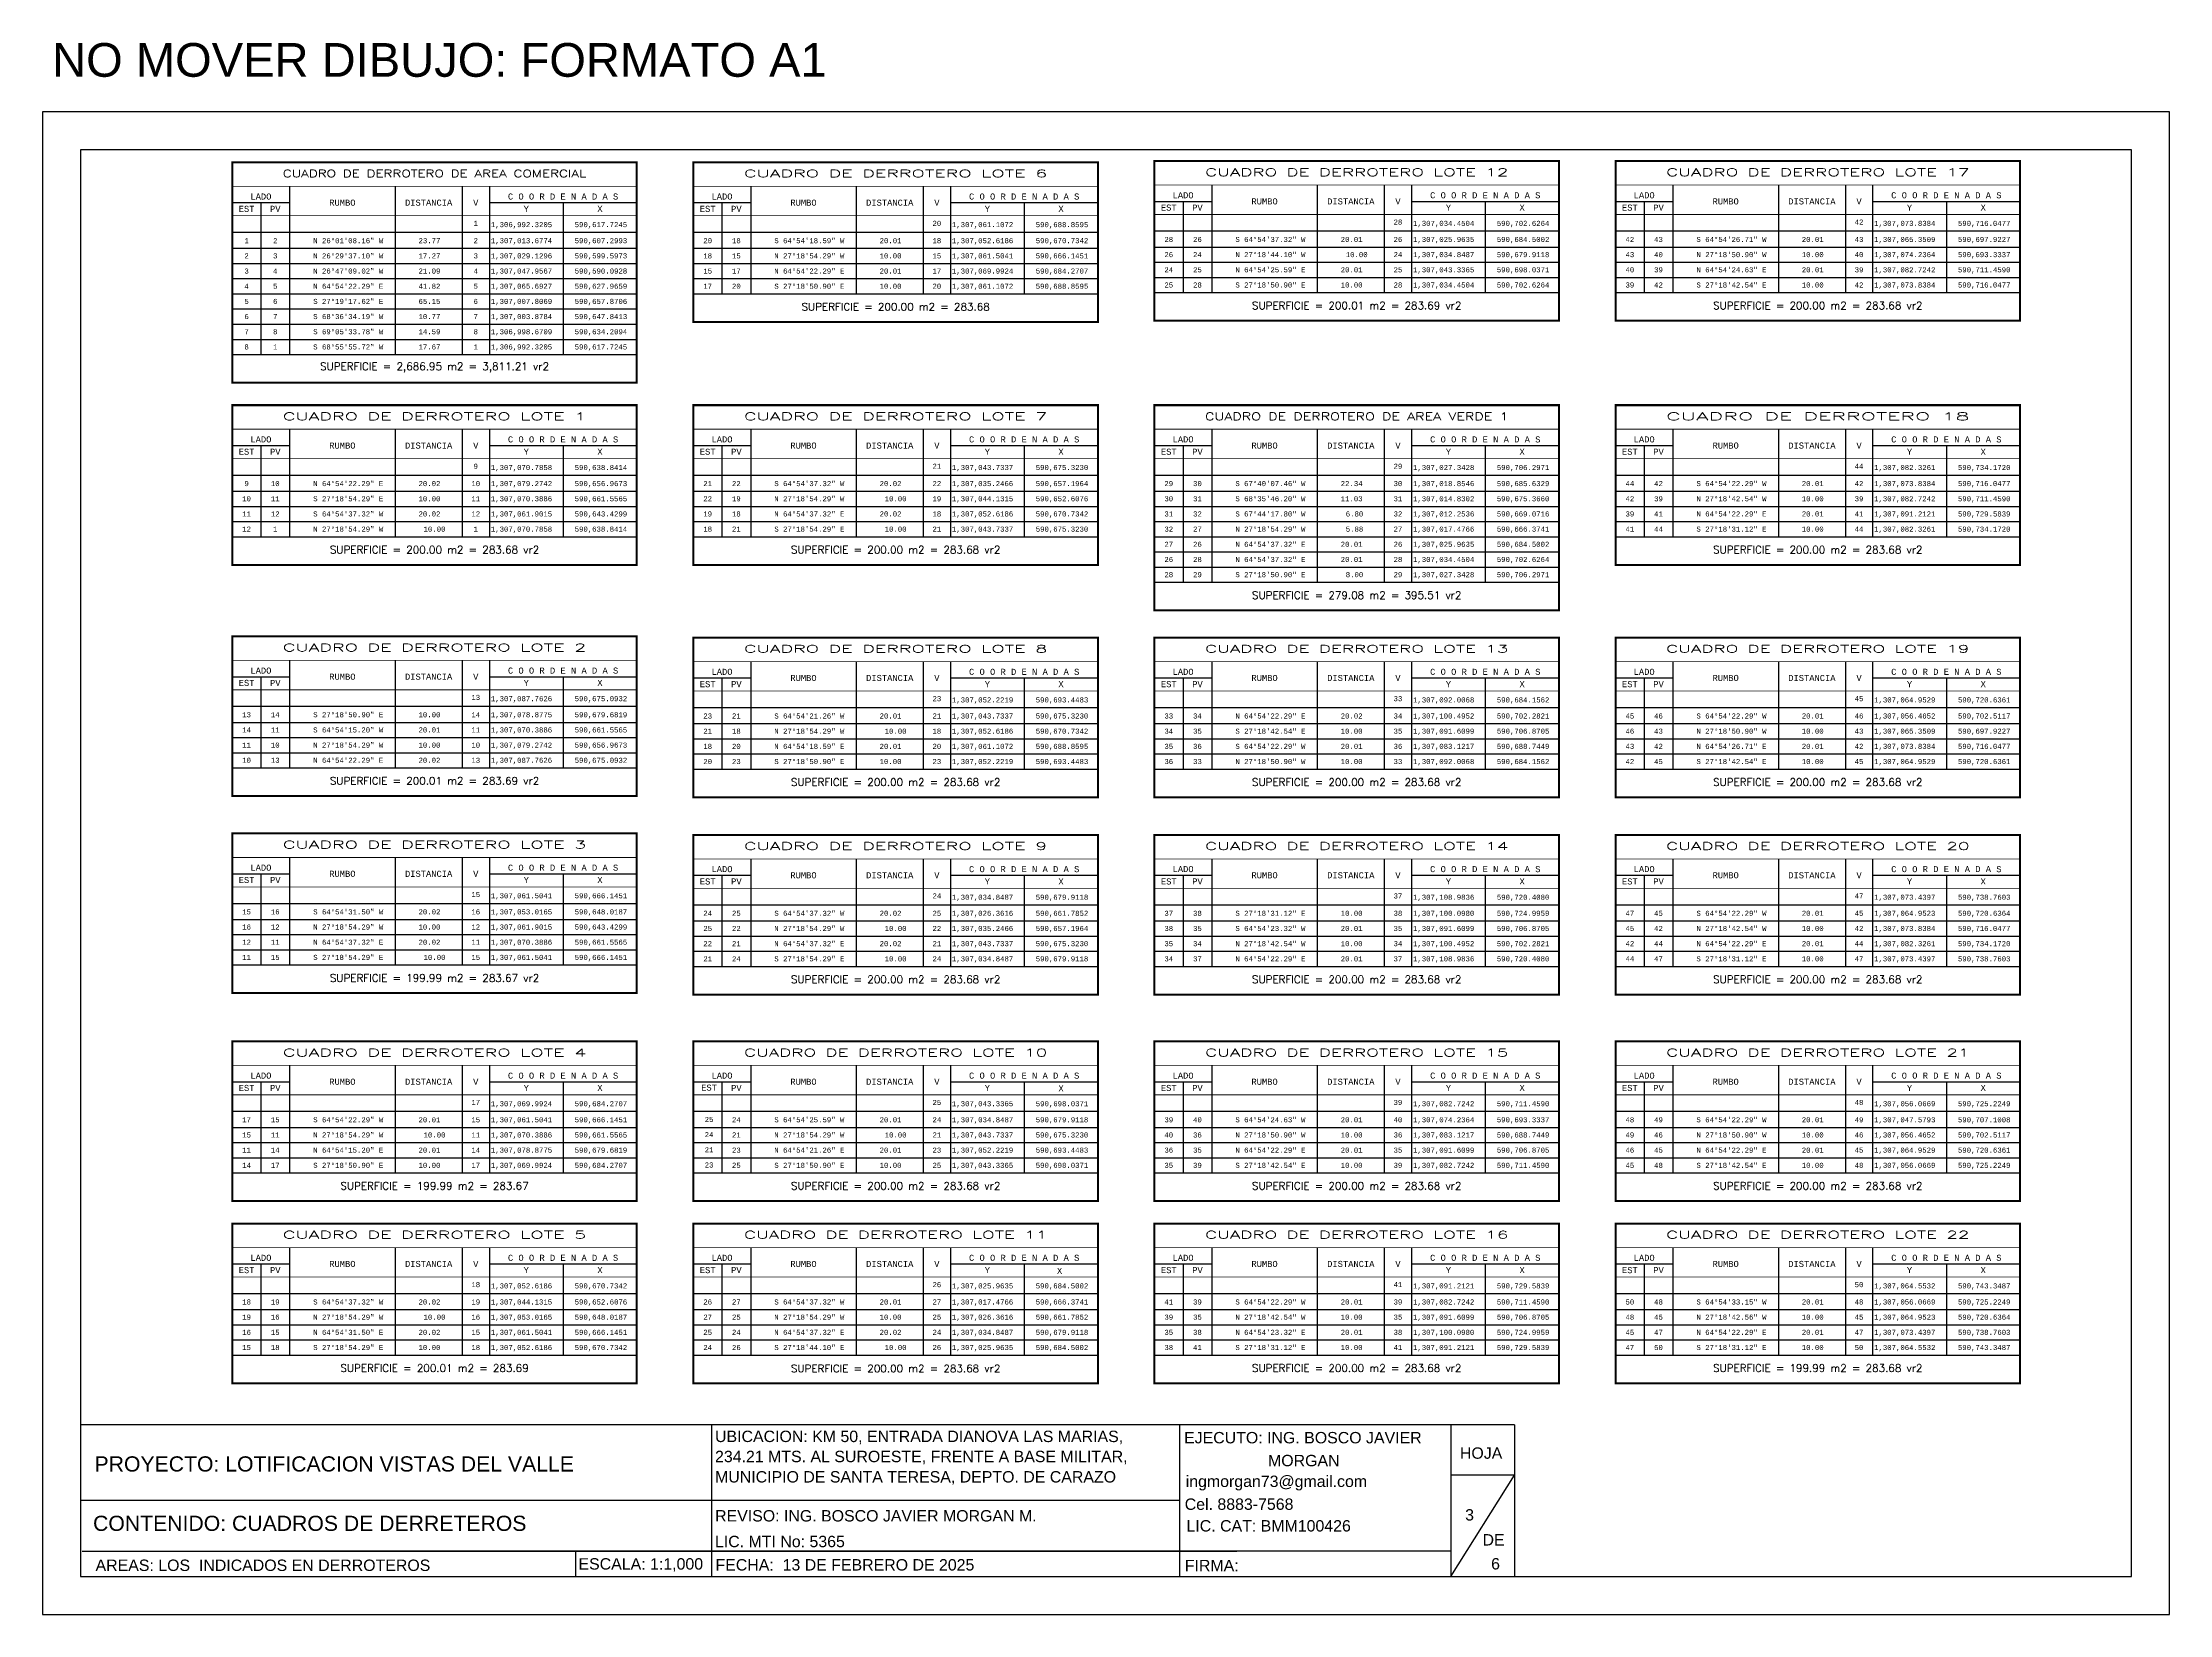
# Model space of a CAD drawing. Header units: millimetres. Extents: x 590482 to 595025, y 1306811 to 1308158.
# Drawn here: x 591378 to 592219, y 1306821 to 1307442 of the extents above; entities that cross this region are included whole.
import ezdxf
from ezdxf.enums import TextEntityAlignment as Align

# ---------------------------------------------------------------- set-up
doc = ezdxf.new("R2010")
doc.units = ezdxf.units.MM
for name, color, linetype in [('CAJETIN', 5, 'Continuous'), ('CIRCULO', 1, 'Continuous'), ('CVL_CUADCON', 1, 'Continuous'), ('CVL_CUADCON_LIN', 8, 'Continuous'), ('CVL_CUADCON_TIT', 1, 'Continuous'), ('CVL_CUADCON_TX', 2, 'Continuous'), ('poligono', 4, 'Continuous'), ('TEXTO 3', 2, 'Continuous')]:
    doc.layers.add(name, color=color, linetype=linetype)
doc.styles.add('HUECA1', font='hueca1.shx')
doc.styles.add('MONOTXT4', font='monotxt4.shx')
doc.styles.add('ROTULOS PI', font='arial.ttf', dxfattribs={"height": 3.5})

msp = doc.modelspace()

# ---------------------------------------------------------------- linework, layer by layer
msp.add_lwpolyline([(592218.783, 1307414.857), (591377.783, 1307414.857), (591377.783, 1306820.857), (592218.783, 1306820.857)], close=True)
at = {"layer": 'CAJETIN'}
msp.add_lwpolyline([(592203.783, 1307399.857), (591392.783, 1307399.857), (591392.783, 1306835.857), (592203.783, 1306835.857)], close=True, dxfattribs=at)
at = {"layer": 'CIRCULO'}
for p, q in [((591959.816, 1306875.857), (591934.618, 1306875.857)), ((591934.618, 1306835.857), (591959.816, 1306875.857)), ((591642.35, 1306865.857), (591392.783, 1306865.857)), ((591827.299, 1306865.857), (591642.35, 1306865.857)), ((591393.391, 1306845.857), (591850.072, 1306845.857)), ((591850.072, 1306845.857), (591467.847, 1306845.857)), ((591588.534, 1306845.857), (591588.534, 1306835.857)), ((591934.618, 1306845.857), (591850.072, 1306845.857))]:
    msp.add_line(p, q, dxfattribs=at)
at = {"layer": 'CVL_CUADCON', "color": 1, "linetype": 'Continuous', "const_width": 0.8, "flags": 128}
for points in [[(591452.809, 1307394.937), (591612.755, 1307394.937), (591612.755, 1307307.803), (591452.809, 1307307.803)], [(591635.126, 1307394.937), (591795.072, 1307394.937), (591795.072, 1307331.803), (591635.126, 1307331.803)], [(591817.443, 1307395.43), (591977.389, 1307395.43), (591977.389, 1307332.296), (591817.443, 1307332.296)], [(591999.76, 1307395.43), (592159.706, 1307395.43), (592159.706, 1307332.296), (591999.76, 1307332.296)], [(591452.809, 1307298.914), (591612.755, 1307298.914), (591612.755, 1307235.78), (591452.809, 1307235.78)], [(591635.126, 1307298.914), (591795.072, 1307298.914), (591795.072, 1307235.78), (591635.126, 1307235.78)], [(591817.443, 1307298.914), (591977.389, 1307298.914), (591977.389, 1307217.78), (591817.443, 1307217.78)], [(591999.76, 1307298.914), (592159.706, 1307298.914), (592159.706, 1307235.78), (591999.76, 1307235.78)], [(591452.809, 1307207.531), (591612.755, 1307207.531), (591612.755, 1307144.397), (591452.809, 1307144.397)], [(591635.126, 1307207.038), (591795.072, 1307207.038), (591795.072, 1307143.904), (591635.126, 1307143.904)], [(591817.443, 1307207.038), (591977.389, 1307207.038), (591977.389, 1307143.904), (591817.443, 1307143.904)], [(591999.76, 1307207.038), (592159.706, 1307207.038), (592159.706, 1307143.904), (591999.76, 1307143.904)], [(591452.809, 1307129.612), (591612.755, 1307129.612), (591612.755, 1307066.478), (591452.809, 1307066.478)], [(591635.126, 1307129.04), (591795.072, 1307129.04), (591795.072, 1307065.906), (591635.126, 1307065.906)], [(591817.443, 1307129.04), (591977.389, 1307129.04), (591977.389, 1307065.906), (591817.443, 1307065.906)], [(591999.76, 1307129.04), (592159.706, 1307129.04), (592159.706, 1307065.906), (591999.76, 1307065.906)], [(591452.809, 1307047.409), (591612.755, 1307047.409), (591612.755, 1306984.275), (591452.809, 1306984.275)], [(591635.126, 1307047.409), (591795.072, 1307047.409), (591795.072, 1306984.275), (591635.126, 1306984.275)], [(591817.443, 1307047.409), (591977.389, 1307047.409), (591977.389, 1306984.275), (591817.443, 1306984.275)], [(591999.76, 1307047.409), (592159.706, 1307047.409), (592159.706, 1306984.275), (591999.76, 1306984.275)], [(591452.809, 1306975.386), (591612.755, 1306975.386), (591612.755, 1306912.252), (591452.809, 1306912.252)], [(591635.126, 1306975.386), (591795.072, 1306975.386), (591795.072, 1306912.252), (591635.126, 1306912.252)], [(591817.443, 1306975.386), (591977.389, 1306975.386), (591977.389, 1306912.252), (591817.443, 1306912.252)], [(591999.76, 1306975.386), (592159.706, 1306975.386), (592159.706, 1306912.252), (591999.76, 1306912.252)]]:
    msp.add_lwpolyline(points, close=True, dxfattribs=at)
at = {"layer": 'CVL_CUADCON', "color": 1, "linetype": 'Continuous', "const_width": 0.3, "flags": 128}
for points in [[(591452.809, 1307385.439), (591612.755, 1307385.439)], [(591635.126, 1307385.439), (591795.072, 1307385.439)], [(591817.443, 1307385.932), (591977.389, 1307385.932)], [(591999.76, 1307385.932), (592159.706, 1307385.932)], [(591452.809, 1307373.803), (591612.755, 1307373.803)], [(591635.126, 1307373.803), (591795.072, 1307373.803)], [(591817.443, 1307374.296), (591977.389, 1307374.296)], [(591999.76, 1307374.296), (592159.706, 1307374.296)], [(591635.126, 1307342.937), (591795.072, 1307342.937)], [(591817.443, 1307343.43), (591977.389, 1307343.43)], [(591999.76, 1307343.43), (592159.706, 1307343.43)], [(591452.809, 1307318.937), (591612.755, 1307318.937)], [(591452.809, 1307289.416), (591612.755, 1307289.416)], [(591635.126, 1307289.416), (591795.072, 1307289.416)], [(591817.443, 1307289.416), (591977.389, 1307289.416)], [(591999.76, 1307289.416), (592159.706, 1307289.416)], [(591452.809, 1307277.78), (591612.755, 1307277.78)], [(591635.126, 1307277.78), (591795.072, 1307277.78)], [(591817.443, 1307277.78), (591977.389, 1307277.78)], [(591999.76, 1307277.78), (592159.706, 1307277.78)], [(591452.809, 1307246.914), (591612.755, 1307246.914)], [(591635.126, 1307246.914), (591795.072, 1307246.914)], [(591999.76, 1307246.914), (592159.706, 1307246.914)], [(591817.443, 1307228.914), (591977.389, 1307228.914)], [(591452.809, 1307198.033), (591612.755, 1307198.033)], [(591635.126, 1307197.54), (591795.072, 1307197.54)], [(591817.443, 1307197.54), (591977.389, 1307197.54)], [(591999.76, 1307197.54), (592159.706, 1307197.54)], [(591452.809, 1307186.397), (591612.755, 1307186.397)], [(591635.126, 1307185.904), (591795.072, 1307185.904)], [(591817.443, 1307185.904), (591977.389, 1307185.904)], [(591999.76, 1307185.904), (592159.706, 1307185.904)], [(591452.809, 1307155.531), (591612.755, 1307155.531)], [(591635.126, 1307155.038), (591795.072, 1307155.038)], [(591817.443, 1307155.038), (591977.389, 1307155.038)], [(591999.76, 1307155.038), (592159.706, 1307155.038)], [(591452.809, 1307120.114), (591612.755, 1307120.114)], [(591635.126, 1307119.542), (591795.072, 1307119.542)], [(591817.443, 1307119.542), (591977.389, 1307119.542)], [(591999.76, 1307119.542), (592159.706, 1307119.542)], [(591452.809, 1307108.478), (591612.755, 1307108.478)], [(591635.126, 1307107.906), (591795.072, 1307107.906)], [(591817.443, 1307107.906), (591977.389, 1307107.906)], [(591999.76, 1307107.906), (592159.706, 1307107.906)], [(591452.809, 1307077.612), (591612.755, 1307077.612)], [(591635.126, 1307077.04), (591795.072, 1307077.04)], [(591817.443, 1307077.04), (591977.389, 1307077.04)], [(591999.76, 1307077.04), (592159.706, 1307077.04)], [(591452.809, 1307037.911), (591612.755, 1307037.911)], [(591635.126, 1307037.911), (591795.072, 1307037.911)], [(591817.443, 1307037.911), (591977.389, 1307037.911)], [(591999.76, 1307037.911), (592159.706, 1307037.911)], [(591452.809, 1307026.275), (591612.755, 1307026.275)], [(591635.126, 1307026.275), (591795.072, 1307026.275)], [(591817.443, 1307026.275), (591977.389, 1307026.275)], [(591999.76, 1307026.275), (592159.706, 1307026.275)], [(591452.809, 1306995.409), (591612.755, 1306995.409)], [(591635.126, 1306995.409), (591795.072, 1306995.409)], [(591817.443, 1306995.409), (591977.389, 1306995.409)], [(591999.76, 1306995.409), (592159.706, 1306995.409)], [(591452.809, 1306965.888), (591612.755, 1306965.888)], [(591635.126, 1306965.888), (591795.072, 1306965.888)], [(591817.443, 1306965.888), (591977.389, 1306965.888)], [(591999.76, 1306965.888), (592159.706, 1306965.888)], [(591452.809, 1306954.252), (591612.755, 1306954.252)], [(591635.126, 1306954.252), (591795.072, 1306954.252)], [(591817.443, 1306954.252), (591977.389, 1306954.252)], [(591999.76, 1306954.252), (592159.706, 1306954.252)], [(591452.809, 1306923.386), (591612.755, 1306923.386)], [(591635.126, 1306923.386), (591795.072, 1306923.386)], [(591817.443, 1306923.386), (591977.389, 1306923.386)], [(591999.76, 1306923.386), (592159.706, 1306923.386)]]:
    msp.add_lwpolyline(points, dxfattribs=at)
at = {"layer": 'CVL_CUADCON_LIN', "color": 8, "linetype": 'Continuous'}
for p, q in [((591475.467, 1307385.439), (591475.467, 1307318.937)), ((591517.209, 1307385.439), (591517.209, 1307318.937)), ((591543.695, 1307385.439), (591543.695, 1307318.937)), ((591554.467, 1307385.439), (591554.467, 1307318.937)), ((591657.784, 1307385.439), (591657.784, 1307342.937)), ((591699.526, 1307385.439), (591699.526, 1307342.937)), ((591726.012, 1307385.439), (591726.012, 1307342.937)), ((591736.784, 1307385.439), (591736.784, 1307342.937)), ((591840.101, 1307385.932), (591840.101, 1307343.43)), ((591881.843, 1307385.932), (591881.843, 1307343.43)), ((591908.329, 1307385.932), (591908.329, 1307343.43)), ((591919.101, 1307385.932), (591919.101, 1307343.43)), ((592022.418, 1307385.932), (592022.418, 1307343.43)), ((592064.16, 1307385.932), (592064.16, 1307343.43)), ((592090.646, 1307385.932), (592090.646, 1307343.43)), ((592101.418, 1307385.932), (592101.418, 1307343.43)), ((591452.809, 1307378.983), (591475.467, 1307378.983)), ((591464.129, 1307378.983), (591464.129, 1307318.937)), ((591554.467, 1307378.983), (591612.755, 1307378.983)), ((591583.611, 1307378.983), (591583.611, 1307318.937)), ((591635.126, 1307378.983), (591657.784, 1307378.983)), ((591646.446, 1307378.983), (591646.446, 1307342.937)), ((591736.784, 1307378.983), (591795.072, 1307378.983)), ((591765.928, 1307378.983), (591765.928, 1307342.937)), ((591817.443, 1307379.476), (591840.101, 1307379.476)), ((591828.763, 1307379.476), (591828.763, 1307343.43)), ((591919.101, 1307379.476), (591977.389, 1307379.476)), ((591948.245, 1307379.476), (591948.245, 1307343.43)), ((591999.76, 1307379.476), (592022.418, 1307379.476)), ((592011.08, 1307379.476), (592011.08, 1307343.43)), ((592101.418, 1307379.476), (592159.706, 1307379.476)), ((592130.562, 1307379.476), (592130.562, 1307343.43)), ((591452.809, 1307367.293), (591612.755, 1307367.293)), ((591452.809, 1307360.937), (591612.755, 1307360.937)), ((591635.126, 1307367.293), (591795.072, 1307367.293)), ((591635.126, 1307360.937), (591795.072, 1307360.937)), ((591817.443, 1307367.786), (591977.389, 1307367.786)), ((591817.443, 1307361.43), (591977.389, 1307361.43)), ((591999.76, 1307367.786), (592159.706, 1307367.786)), ((591999.76, 1307361.43), (592159.706, 1307361.43)), ((591452.809, 1307354.937), (591612.755, 1307354.937)), ((591635.126, 1307354.937), (591795.072, 1307354.937)), ((591817.443, 1307355.43), (591977.389, 1307355.43)), ((591999.76, 1307355.43), (592159.706, 1307355.43)), ((591452.809, 1307348.937), (591612.755, 1307348.937)), ((591452.809, 1307342.937), (591612.755, 1307342.937)), ((591635.126, 1307348.937), (591795.072, 1307348.937)), ((591635.126, 1307342.937), (591795.072, 1307342.937)), ((591817.443, 1307349.43), (591977.389, 1307349.43)), ((591817.443, 1307343.43), (591977.389, 1307343.43)), ((591999.76, 1307349.43), (592159.706, 1307349.43)), ((591999.76, 1307343.43), (592159.706, 1307343.43)), ((591452.809, 1307336.937), (591612.755, 1307336.937)), ((591452.809, 1307330.937), (591612.755, 1307330.937)), ((591452.809, 1307324.937), (591612.755, 1307324.937)), ((591452.809, 1307318.937), (591612.755, 1307318.937)), ((591475.467, 1307289.416), (591475.467, 1307246.914)), ((591517.209, 1307289.416), (591517.209, 1307246.914)), ((591543.695, 1307289.416), (591543.695, 1307246.914)), ((591554.467, 1307289.416), (591554.467, 1307246.914)), ((591657.784, 1307289.416), (591657.784, 1307246.914)), ((591699.526, 1307289.416), (591699.526, 1307246.914)), ((591726.012, 1307289.416), (591726.012, 1307246.914)), ((591736.784, 1307289.416), (591736.784, 1307246.914)), ((591840.101, 1307289.416), (591840.101, 1307228.914)), ((591881.843, 1307289.416), (591881.843, 1307228.914)), ((591908.329, 1307289.416), (591908.329, 1307228.914)), ((591919.101, 1307289.416), (591919.101, 1307228.914)), ((592022.418, 1307289.416), (592022.418, 1307246.914)), ((592064.16, 1307289.416), (592064.16, 1307246.914)), ((592090.646, 1307289.416), (592090.646, 1307246.914)), ((592101.418, 1307289.416), (592101.418, 1307246.914)), ((591452.809, 1307282.96), (591475.467, 1307282.96)), ((591464.129, 1307282.96), (591464.129, 1307246.914)), ((591554.467, 1307282.96), (591612.755, 1307282.96)), ((591583.611, 1307282.96), (591583.611, 1307246.914)), ((591635.126, 1307282.96), (591657.784, 1307282.96)), ((591646.446, 1307282.96), (591646.446, 1307246.914)), ((591736.784, 1307282.96), (591795.072, 1307282.96)), ((591765.928, 1307282.96), (591765.928, 1307246.914)), ((591817.443, 1307282.96), (591840.101, 1307282.96)), ((591828.763, 1307282.96), (591828.763, 1307228.914)), ((591919.101, 1307282.96), (591977.389, 1307282.96)), ((591948.245, 1307282.96), (591948.245, 1307228.914)), ((591999.76, 1307282.96), (592022.418, 1307282.96)), ((592011.08, 1307282.96), (592011.08, 1307246.914)), ((592101.418, 1307282.96), (592159.706, 1307282.96)), ((592130.562, 1307282.96), (592130.562, 1307246.914)), ((591452.809, 1307271.27), (591612.755, 1307271.27)), ((591635.126, 1307271.27), (591795.072, 1307271.27)), ((591817.443, 1307271.27), (591977.389, 1307271.27)), ((591999.76, 1307271.27), (592159.706, 1307271.27)), ((591452.809, 1307264.914), (591612.755, 1307264.914)), ((591452.809, 1307258.914), (591612.755, 1307258.914)), ((591635.126, 1307264.914), (591795.072, 1307264.914)), ((591635.126, 1307258.914), (591795.072, 1307258.914)), ((591817.443, 1307264.914), (591977.389, 1307264.914)), ((591817.443, 1307258.914), (591977.389, 1307258.914)), ((591999.76, 1307264.914), (592159.706, 1307264.914)), ((591999.76, 1307258.914), (592159.706, 1307258.914)), ((591452.809, 1307252.914), (591612.755, 1307252.914)), ((591635.126, 1307252.914), (591795.072, 1307252.914)), ((591817.443, 1307252.914), (591977.389, 1307252.914)), ((591999.76, 1307252.914), (592159.706, 1307252.914)), ((591452.809, 1307246.914), (591612.755, 1307246.914)), ((591635.126, 1307246.914), (591795.072, 1307246.914)), ((591817.443, 1307246.914), (591977.389, 1307246.914)), ((591999.76, 1307246.914), (592159.706, 1307246.914)), ((591817.443, 1307240.914), (591977.389, 1307240.914)), ((591817.443, 1307234.914), (591977.389, 1307234.914)), ((591817.443, 1307228.914), (591977.389, 1307228.914)), ((591452.809, 1307191.577), (591475.467, 1307191.577)), ((591464.129, 1307191.577), (591464.129, 1307155.531)), ((591475.467, 1307198.033), (591475.467, 1307155.531)), ((591517.209, 1307198.033), (591517.209, 1307155.531)), ((591543.695, 1307198.033), (591543.695, 1307155.531)), ((591554.467, 1307198.033), (591554.467, 1307155.531)), ((591554.467, 1307191.577), (591612.755, 1307191.577)), ((591583.611, 1307191.577), (591583.611, 1307155.531)), ((591657.784, 1307197.54), (591657.784, 1307155.038)), ((591699.526, 1307197.54), (591699.526, 1307155.038)), ((591726.012, 1307197.54), (591726.012, 1307155.038)), ((591736.784, 1307197.54), (591736.784, 1307155.038)), ((591840.101, 1307197.54), (591840.101, 1307155.038)), ((591881.843, 1307197.54), (591881.843, 1307155.038)), ((591908.329, 1307197.54), (591908.329, 1307155.038)), ((591919.101, 1307197.54), (591919.101, 1307155.038)), ((592022.418, 1307197.54), (592022.418, 1307155.038)), ((592064.16, 1307197.54), (592064.16, 1307155.038)), ((592090.646, 1307197.54), (592090.646, 1307155.038)), ((592101.418, 1307197.54), (592101.418, 1307155.038)), ((591635.126, 1307191.084), (591657.784, 1307191.084)), ((591646.446, 1307191.084), (591646.446, 1307155.038)), ((591736.784, 1307191.084), (591795.072, 1307191.084)), ((591765.928, 1307191.084), (591765.928, 1307155.038)), ((591817.443, 1307191.084), (591840.101, 1307191.084)), ((591828.763, 1307191.084), (591828.763, 1307155.038)), ((591919.101, 1307191.084), (591977.389, 1307191.084)), ((591948.245, 1307191.084), (591948.245, 1307155.038)), ((591999.76, 1307191.084), (592022.418, 1307191.084)), ((592011.08, 1307191.084), (592011.08, 1307155.038)), ((592101.418, 1307191.084), (592159.706, 1307191.084)), ((592130.562, 1307191.084), (592130.562, 1307155.038)), ((591452.809, 1307179.887), (591612.755, 1307179.887)), ((591635.126, 1307179.394), (591795.072, 1307179.394)), ((591817.443, 1307179.394), (591977.389, 1307179.394)), ((591999.76, 1307179.394), (592159.706, 1307179.394)), ((591452.809, 1307173.531), (591612.755, 1307173.531)), ((591452.809, 1307167.531), (591612.755, 1307167.531)), ((591635.126, 1307173.038), (591795.072, 1307173.038)), ((591635.126, 1307167.038), (591795.072, 1307167.038)), ((591817.443, 1307173.038), (591977.389, 1307173.038)), ((591817.443, 1307167.038), (591977.389, 1307167.038)), ((591999.76, 1307173.038), (592159.706, 1307173.038)), ((591999.76, 1307167.038), (592159.706, 1307167.038)), ((591452.809, 1307161.531), (591612.755, 1307161.531)), ((591635.126, 1307161.038), (591795.072, 1307161.038)), ((591817.443, 1307161.038), (591977.389, 1307161.038)), ((591999.76, 1307161.038), (592159.706, 1307161.038)), ((591452.809, 1307155.531), (591612.755, 1307155.531)), ((591635.126, 1307155.038), (591795.072, 1307155.038)), ((591817.443, 1307155.038), (591977.389, 1307155.038)), ((591999.76, 1307155.038), (592159.706, 1307155.038)), ((591475.467, 1307120.114), (591475.467, 1307077.612)), ((591517.209, 1307120.114), (591517.209, 1307077.612)), ((591543.695, 1307120.114), (591543.695, 1307077.612)), ((591554.467, 1307120.114), (591554.467, 1307077.612)), ((591657.784, 1307119.542), (591657.784, 1307077.04)), ((591699.526, 1307119.542), (591699.526, 1307077.04)), ((591726.012, 1307119.542), (591726.012, 1307077.04)), ((591736.784, 1307119.542), (591736.784, 1307077.04)), ((591840.101, 1307119.542), (591840.101, 1307077.04)), ((591881.843, 1307119.542), (591881.843, 1307077.04)), ((591908.329, 1307119.542), (591908.329, 1307077.04)), ((591919.101, 1307119.542), (591919.101, 1307077.04)), ((592022.418, 1307119.542), (592022.418, 1307077.04)), ((592064.16, 1307119.542), (592064.16, 1307077.04)), ((592090.646, 1307119.542), (592090.646, 1307077.04)), ((592101.418, 1307119.542), (592101.418, 1307077.04)), ((591452.809, 1307113.658), (591475.467, 1307113.658)), ((591464.129, 1307113.658), (591464.129, 1307077.612)), ((591554.467, 1307113.658), (591612.755, 1307113.658)), ((591583.611, 1307113.658), (591583.611, 1307077.612)), ((591635.126, 1307113.086), (591657.784, 1307113.086)), ((591646.446, 1307113.086), (591646.446, 1307077.04)), ((591736.784, 1307113.086), (591795.072, 1307113.086)), ((591765.928, 1307113.086), (591765.928, 1307077.04)), ((591817.443, 1307113.086), (591840.101, 1307113.086)), ((591828.763, 1307113.086), (591828.763, 1307077.04)), ((591919.101, 1307113.086), (591977.389, 1307113.086)), ((591948.245, 1307113.086), (591948.245, 1307077.04)), ((591999.76, 1307113.086), (592022.418, 1307113.086)), ((592011.08, 1307113.086), (592011.08, 1307077.04)), ((592101.418, 1307113.086), (592159.706, 1307113.086)), ((592130.562, 1307113.086), (592130.562, 1307077.04)), ((591452.809, 1307101.968), (591612.755, 1307101.968)), ((591635.126, 1307101.396), (591795.072, 1307101.396)), ((591817.443, 1307101.396), (591977.389, 1307101.396)), ((591999.76, 1307101.396), (592159.706, 1307101.396)), ((591452.809, 1307095.612), (591612.755, 1307095.612)), ((591635.126, 1307095.04), (591795.072, 1307095.04)), ((591817.443, 1307095.04), (591977.389, 1307095.04)), ((591999.76, 1307095.04), (592159.706, 1307095.04)), ((591452.809, 1307089.612), (591612.755, 1307089.612)), ((591452.809, 1307083.612), (591612.755, 1307083.612)), ((591635.126, 1307089.04), (591795.072, 1307089.04)), ((591635.126, 1307083.04), (591795.072, 1307083.04)), ((591817.443, 1307089.04), (591977.389, 1307089.04)), ((591817.443, 1307083.04), (591977.389, 1307083.04)), ((591999.76, 1307089.04), (592159.706, 1307089.04)), ((591999.76, 1307083.04), (592159.706, 1307083.04)), ((591452.809, 1307077.612), (591612.755, 1307077.612)), ((591635.126, 1307077.04), (591795.072, 1307077.04)), ((591817.443, 1307077.04), (591977.389, 1307077.04)), ((591999.76, 1307077.04), (592159.706, 1307077.04)), ((591475.467, 1307037.911), (591475.467, 1306995.409)), ((591517.209, 1307037.911), (591517.209, 1306995.409)), ((591543.695, 1307037.911), (591543.695, 1306995.409)), ((591554.467, 1307037.911), (591554.467, 1306995.409)), ((591657.784, 1307037.911), (591657.784, 1306995.409)), ((591699.526, 1307037.911), (591699.526, 1306995.409)), ((591726.012, 1307037.911), (591726.012, 1306995.409)), ((591736.784, 1307037.911), (591736.784, 1306995.409)), ((591840.101, 1307037.911), (591840.101, 1306995.409)), ((591881.843, 1307037.911), (591881.843, 1306995.409)), ((591908.329, 1307037.911), (591908.329, 1306995.409)), ((591919.101, 1307037.911), (591919.101, 1306995.409)), ((592022.418, 1307037.911), (592022.418, 1306995.409)), ((592064.16, 1307037.911), (592064.16, 1306995.409)), ((592090.646, 1307037.911), (592090.646, 1306995.409)), ((592101.418, 1307037.911), (592101.418, 1306995.409)), ((591452.809, 1307031.455), (591475.467, 1307031.455)), ((591464.129, 1307031.455), (591464.129, 1306995.409)), ((591554.467, 1307031.455), (591612.755, 1307031.455)), ((591583.611, 1307031.455), (591583.611, 1306995.409)), ((591635.126, 1307031.455), (591657.784, 1307031.455)), ((591646.446, 1307031.455), (591646.446, 1306995.409)), ((591736.784, 1307031.455), (591795.072, 1307031.455)), ((591765.928, 1307031.455), (591765.928, 1306995.409)), ((591817.443, 1307031.455), (591840.101, 1307031.455)), ((591828.763, 1307031.455), (591828.763, 1306995.409)), ((591919.101, 1307031.455), (591977.389, 1307031.455)), ((591948.245, 1307031.455), (591948.245, 1306995.409)), ((591999.76, 1307031.455), (592022.418, 1307031.455)), ((592011.08, 1307031.455), (592011.08, 1306995.409)), ((592101.418, 1307031.455), (592159.706, 1307031.455)), ((592130.562, 1307031.455), (592130.562, 1306995.409)), ((591452.809, 1307019.765), (591612.755, 1307019.765)), ((591635.126, 1307019.765), (591795.072, 1307019.765)), ((591817.443, 1307019.765), (591977.389, 1307019.765)), ((591999.76, 1307019.765), (592159.706, 1307019.765)), ((591452.809, 1307013.409), (591612.755, 1307013.409)), ((591452.809, 1307007.409), (591612.755, 1307007.409)), ((591635.126, 1307013.409), (591795.072, 1307013.409)), ((591635.126, 1307007.409), (591795.072, 1307007.409)), ((591817.443, 1307013.409), (591977.389, 1307013.409)), ((591817.443, 1307007.409), (591977.389, 1307007.409)), ((591999.76, 1307013.409), (592159.706, 1307013.409)), ((591999.76, 1307007.409), (592159.706, 1307007.409)), ((591452.809, 1307001.409), (591612.755, 1307001.409)), ((591635.126, 1307001.409), (591795.072, 1307001.409)), ((591817.443, 1307001.409), (591977.389, 1307001.409)), ((591999.76, 1307001.409), (592159.706, 1307001.409)), ((591452.809, 1306995.409), (591612.755, 1306995.409)), ((591635.126, 1306995.409), (591795.072, 1306995.409)), ((591817.443, 1306995.409), (591977.389, 1306995.409)), ((591999.76, 1306995.409), (592159.706, 1306995.409)), ((591475.467, 1306965.888), (591475.467, 1306923.386)), ((591517.209, 1306965.888), (591517.209, 1306923.386)), ((591543.695, 1306965.888), (591543.695, 1306923.386)), ((591554.467, 1306965.888), (591554.467, 1306923.386)), ((591657.784, 1306965.888), (591657.784, 1306923.386)), ((591699.526, 1306965.888), (591699.526, 1306923.386)), ((591726.012, 1306965.888), (591726.012, 1306923.386)), ((591736.784, 1306965.888), (591736.784, 1306923.386)), ((591840.101, 1306965.888), (591840.101, 1306923.386)), ((591881.843, 1306965.888), (591881.843, 1306923.386)), ((591908.329, 1306965.888), (591908.329, 1306923.386)), ((591919.101, 1306965.888), (591919.101, 1306923.386)), ((592022.418, 1306965.888), (592022.418, 1306923.386)), ((592064.16, 1306965.888), (592064.16, 1306923.386)), ((592090.646, 1306965.888), (592090.646, 1306923.386)), ((592101.418, 1306965.888), (592101.418, 1306923.386)), ((591452.809, 1306959.432), (591475.467, 1306959.432)), ((591464.129, 1306959.432), (591464.129, 1306923.386)), ((591554.467, 1306959.432), (591612.755, 1306959.432)), ((591583.611, 1306959.432), (591583.611, 1306923.386)), ((591635.126, 1306959.432), (591657.784, 1306959.432)), ((591646.446, 1306959.432), (591646.446, 1306923.386)), ((591736.784, 1306959.432), (591795.072, 1306959.432)), ((591765.928, 1306959.432), (591765.928, 1306923.386)), ((591817.443, 1306959.432), (591840.101, 1306959.432)), ((591828.763, 1306959.432), (591828.763, 1306923.386)), ((591919.101, 1306959.432), (591977.389, 1306959.432)), ((591948.245, 1306959.432), (591948.245, 1306923.386)), ((591999.76, 1306959.432), (592022.418, 1306959.432)), ((592011.08, 1306959.432), (592011.08, 1306923.386)), ((592101.418, 1306959.432), (592159.706, 1306959.432)), ((592130.562, 1306959.432), (592130.562, 1306923.386)), ((591452.809, 1306947.742), (591612.755, 1306947.742)), ((591635.126, 1306947.742), (591795.072, 1306947.742)), ((591817.443, 1306947.742), (591977.389, 1306947.742)), ((591999.76, 1306947.742), (592159.706, 1306947.742)), ((591452.809, 1306941.386), (591612.755, 1306941.386)), ((591635.126, 1306941.386), (591795.072, 1306941.386)), ((591817.443, 1306941.386), (591977.389, 1306941.386)), ((591999.76, 1306941.386), (592159.706, 1306941.386)), ((591452.809, 1306935.386), (591612.755, 1306935.386)), ((591635.126, 1306935.386), (591795.072, 1306935.386)), ((591817.443, 1306935.386), (591977.389, 1306935.386)), ((591999.76, 1306935.386), (592159.706, 1306935.386)), ((591452.809, 1306929.386), (591612.755, 1306929.386)), ((591452.809, 1306923.386), (591612.755, 1306923.386)), ((591635.126, 1306929.386), (591795.072, 1306929.386)), ((591635.126, 1306923.386), (591795.072, 1306923.386)), ((591817.443, 1306929.386), (591977.389, 1306929.386)), ((591817.443, 1306923.386), (591977.389, 1306923.386)), ((591999.76, 1306929.386), (592159.706, 1306929.386)), ((591999.76, 1306923.386), (592159.706, 1306923.386))]:
    msp.add_line(p, q, dxfattribs=at)
at = {"layer": 'poligono'}
for p, q in [((591959.816, 1306895.857), (591392.783, 1306895.857)), ((591642.35, 1306895.857), (591642.35, 1306835.857)), ((591827.299, 1306895.857), (591827.299, 1306835.857)), ((591934.618, 1306895.857), (591934.618, 1306835.857)), ((591959.816, 1306895.857), (591959.816, 1306835.857))]:
    msp.add_line(p, q, dxfattribs=at)

# ---------------------------------------------------------------- texts
at = {"style": 'ROTULOS PI'}
msp.add_text('NO MOVER DIBUJO: FORMATO A1', height=13.33333, dxfattribs=at).set_placement((591381.561, 1307428.736))
at = {"layer": 'CVL_CUADCON_TIT', "color": 1, "style": 'HUECA1'}
for s, width, p, p2 in [('CUADRO DE DERROTERO DE AREA COMERCIAL', 1.131566, (591472.809, 1307388.997), (591592.755, 1307388.997)), ('CUADRO DE DERROTERO LOTE 6', 1.620892, (591655.126, 1307388.997), (591775.072, 1307388.997)), ('CUADRO DE DERROTERO LOTE 12', 1.569387, (591837.443, 1307389.49), (591957.389, 1307389.49)), ('CUADRO DE DERROTERO LOTE 17', 1.569387, (592019.76, 1307389.49), (592139.706, 1307389.49)), ('CUADRO DE DERROTERO LOTE 1', 1.646318, (591472.809, 1307292.974), (591592.755, 1307292.974)), ('CUADRO DE DERROTERO LOTE 7', 1.617769, (591655.126, 1307292.974), (591775.072, 1307292.974)), ('CUADRO DE DERROTERO DE AREA VERDE 1', 1.206353, (591837.443, 1307292.974), (591957.389, 1307292.974)), ('CUADRO DE DERROTERO 18', 1.908232, (592019.76, 1307292.974), (592139.706, 1307292.974)), ('CUADRO DE DERROTERO LOTE 2', 1.617769, (591472.809, 1307201.591), (591592.755, 1307201.591)), ('CUADRO DE DERROTERO LOTE 8', 1.617769, (591655.126, 1307201.098), (591775.072, 1307201.098)), ('CUADRO DE DERROTERO LOTE 13', 1.569387, (591837.443, 1307201.098), (591957.389, 1307201.098)), ('CUADRO DE DERROTERO LOTE 19', 1.572326, (592019.76, 1307201.098), (592139.706, 1307201.098)), ('CUADRO DE DERROTERO LOTE 3', 1.617769, (591472.809, 1307123.672), (591592.755, 1307123.672)), ('CUADRO DE DERROTERO LOTE 9', 1.620892, (591655.126, 1307123.1), (591775.072, 1307123.1)), ('CUADRO DE DERROTERO LOTE 14', 1.566459, (591837.443, 1307123.1), (591957.389, 1307123.1)), ('CUADRO DE DERROTERO LOTE 20', 1.55774, (592019.76, 1307123.1), (592139.706, 1307123.1)), ('CUADRO DE DERROTERO LOTE 4', 1.614658, (591472.809, 1307041.469), (591592.755, 1307041.469)), ('CUADRO DE DERROTERO LOTE 10', 1.569387, (591655.126, 1307041.469), (591775.072, 1307041.469)), ('CUADRO DE DERROTERO LOTE 15', 1.569387, (591837.443, 1307041.469), (591957.389, 1307041.469)), ('CUADRO DE DERROTERO LOTE 21', 1.584192, (592019.76, 1307041.469), (592139.706, 1307041.469)), ('CUADRO DE DERROTERO LOTE 5', 1.617769, (591472.809, 1306969.446), (591592.755, 1306969.446)), ('CUADRO DE DERROTERO LOTE 11', 1.59624, (591655.126, 1306969.446), (591775.072, 1306969.446)), ('CUADRO DE DERROTERO LOTE 16', 1.572326, (591837.443, 1306969.446), (591957.389, 1306969.446)), ('CUADRO DE DERROTERO LOTE 22', 1.55774, (592019.76, 1306969.446), (592139.706, 1306969.446))]:
    msp.add_text(s, height=3, dxfattribs=dict(at, width=width)).set_placement(p, p2, align=Align.FIT)
at = {"layer": 'CVL_CUADCON_TIT', "color": 1, "style": 'MONOTXT4'}
for s, p in [('EST', (591458.469, 1307375.329)), ('LADO', (591464.129, 1307380.201)), ('PV', (591469.809, 1307375.329)), ('C O O R D E N A D A S', (591583.609, 1307380.201)), ('Y', (591569.049, 1307375.329)), ('X', (591598.189, 1307375.329)), ('EST', (591640.786, 1307375.329)), ('LADO', (591646.446, 1307380.201)), ('PV', (591652.126, 1307375.329)), ('C O O R D E N A D A S', (591765.926, 1307380.201)), ('Y', (591751.366, 1307375.329)), ('X', (591780.506, 1307375.329)), ('EST', (591823.103, 1307375.822)), ('LADO', (591828.763, 1307380.694)), ('PV', (591834.443, 1307375.822)), ('C O O R D E N A D A S', (591948.243, 1307380.694)), ('Y', (591933.683, 1307375.822)), ('X', (591962.823, 1307375.822)), ('EST', (592005.42, 1307375.822)), ('LADO', (592011.08, 1307380.694)), ('PV', (592016.76, 1307375.822)), ('C O O R D E N A D A S', (592130.56, 1307380.694)), ('Y', (592116, 1307375.822)), ('X', (592145.14, 1307375.822)), ('LADO', (591464.129, 1307284.178)), ('C O O R D E N A D A S', (591583.609, 1307284.178)), ('LADO', (591646.446, 1307284.178)), ('C O O R D E N A D A S', (591765.926, 1307284.178)), ('LADO', (591828.763, 1307284.178)), ('C O O R D E N A D A S', (591948.243, 1307284.178)), ('LADO', (592011.08, 1307284.178)), ('C O O R D E N A D A S', (592130.56, 1307284.178)), ('EST', (591458.469, 1307279.306)), ('PV', (591469.809, 1307279.306)), ('Y', (591569.049, 1307279.306)), ('X', (591598.189, 1307279.306)), ('EST', (591640.786, 1307279.306)), ('PV', (591652.126, 1307279.306)), ('Y', (591751.366, 1307279.306)), ('X', (591780.506, 1307279.306)), ('EST', (591823.103, 1307279.306)), ('PV', (591834.443, 1307279.306)), ('Y', (591933.683, 1307279.306)), ('X', (591962.823, 1307279.306)), ('EST', (592005.42, 1307279.306)), ('PV', (592016.76, 1307279.306)), ('Y', (592116, 1307279.306)), ('X', (592145.14, 1307279.306)), ('LADO', (591464.129, 1307192.795)), ('C O O R D E N A D A S', (591583.609, 1307192.795)), ('LADO', (591646.446, 1307192.302)), ('C O O R D E N A D A S', (591765.926, 1307192.302)), ('LADO', (591828.763, 1307192.302)), ('C O O R D E N A D A S', (591948.243, 1307192.302)), ('LADO', (592011.08, 1307192.302)), ('C O O R D E N A D A S', (592130.56, 1307192.302)), ('EST', (591458.469, 1307187.923)), ('PV', (591469.809, 1307187.923)), ('Y', (591569.049, 1307187.923)), ('X', (591598.189, 1307187.923)), ('EST', (591640.786, 1307187.43)), ('PV', (591652.126, 1307187.43)), ('Y', (591751.366, 1307187.43)), ('X', (591780.506, 1307187.43)), ('EST', (591823.103, 1307187.43)), ('PV', (591834.443, 1307187.43)), ('Y', (591933.683, 1307187.43)), ('X', (591962.823, 1307187.43)), ('EST', (592005.42, 1307187.43)), ('PV', (592016.76, 1307187.43)), ('Y', (592116, 1307187.43)), ('X', (592145.14, 1307187.43)), ('LADO', (591464.129, 1307114.876)), ('C O O R D E N A D A S', (591583.609, 1307114.876)), ('LADO', (591646.446, 1307114.304)), ('C O O R D E N A D A S', (591765.926, 1307114.304)), ('LADO', (591828.763, 1307114.304)), ('C O O R D E N A D A S', (591948.243, 1307114.304)), ('LADO', (592011.08, 1307114.304)), ('C O O R D E N A D A S', (592130.56, 1307114.304)), ('EST', (591458.469, 1307110.004)), ('PV', (591469.809, 1307110.004)), ('Y', (591569.049, 1307110.004)), ('X', (591598.189, 1307110.004)), ('EST', (591640.786, 1307109.432)), ('PV', (591652.126, 1307109.432)), ('Y', (591751.366, 1307109.432)), ('X', (591780.506, 1307109.432)), ('EST', (591823.103, 1307109.432)), ('PV', (591834.443, 1307109.432)), ('Y', (591933.683, 1307109.432)), ('X', (591962.823, 1307109.432)), ('EST', (592005.42, 1307109.432)), ('PV', (592016.76, 1307109.432)), ('Y', (592116, 1307109.432)), ('X', (592145.14, 1307109.432)), ('LADO', (591464.129, 1307032.673)), ('C O O R D E N A D A S', (591583.609, 1307032.673)), ('LADO', (591646.446, 1307032.673)), ('C O O R D E N A D A S', (591765.926, 1307032.673)), ('LADO', (591828.763, 1307032.673)), ('C O O R D E N A D A S', (591948.243, 1307032.673)), ('LADO', (592011.08, 1307032.673)), ('C O O R D E N A D A S', (592130.56, 1307032.673)), ('EST', (591458.469, 1307027.801)), ('PV', (591469.809, 1307027.801)), ('Y', (591569.049, 1307027.801)), ('X', (591598.189, 1307027.801)), ('EST', (591641.334, 1307027.932)), ('PV', (591652.126, 1307027.801)), ('Y', (591751.366, 1307027.801)), ('X', (591780.506, 1307027.623)), ('EST', (591823.103, 1307027.801)), ('PV', (591834.443, 1307027.801)), ('Y', (591933.683, 1307027.801)), ('X', (591962.823, 1307027.801)), ('EST', (592005.42, 1307027.801)), ('PV', (592016.76, 1307027.801)), ('Y', (592116, 1307027.801)), ('X', (592145.14, 1307027.801)), ('EST', (591458.469, 1306955.778)), ('LADO', (591464.129, 1306960.65)), ('PV', (591469.809, 1306955.778)), ('C O O R D E N A D A S', (591583.609, 1306960.65)), ('Y', (591569.049, 1306955.778)), ('X', (591598.189, 1306955.778)), ('EST', (591640.786, 1306955.778)), ('LADO', (591646.446, 1306960.65)), ('PV', (591652.126, 1306955.778)), ('C O O R D E N A D A S', (591765.926, 1306960.65)), ('Y', (591751.366, 1306955.778)), ('X', (591779.936, 1306955.467)), ('EST', (591823.103, 1306955.778)), ('LADO', (591828.763, 1306960.65)), ('PV', (591834.443, 1306955.778)), ('C O O R D E N A D A S', (591948.243, 1306960.65)), ('Y', (591933.683, 1306955.778)), ('X', (591962.823, 1306955.778)), ('EST', (592005.42, 1306955.778)), ('LADO', (592011.08, 1306960.65)), ('PV', (592016.76, 1306955.778)), ('C O O R D E N A D A S', (592130.56, 1306960.65)), ('Y', (592116, 1306955.778)), ('X', (592145.14, 1306955.778))]:
    msp.add_text(s, height=2.4, dxfattribs=at).set_placement(p, align=Align.CENTER)
at = {"layer": 'CVL_CUADCON_TIT', "color": 1}
for s, height, style, p in [('RUMBO', 2.4, 'MONOTXT4', (591496.349, 1307378.977)), ('DISTANCIA', 2.4, 'MONOTXT4', (591530.449, 1307378.977)), ('V', 2.4, 'MONOTXT4', (591549.089, 1307378.977)), ('RUMBO', 2.4, 'MONOTXT4', (591678.666, 1307378.977)), ('DISTANCIA', 2.4, 'MONOTXT4', (591712.766, 1307378.977)), ('V', 2.4, 'MONOTXT4', (591731.406, 1307378.977)), ('RUMBO', 2.4, 'MONOTXT4', (591860.983, 1307379.47)), ('DISTANCIA', 2.4, 'MONOTXT4', (591895.083, 1307379.47)), ('V', 2.4, 'MONOTXT4', (591913.723, 1307379.47)), ('RUMBO', 2.4, 'MONOTXT4', (592043.3, 1307379.47)), ('DISTANCIA', 2.4, 'MONOTXT4', (592077.4, 1307379.47)), ('V', 2.4, 'MONOTXT4', (592096.04, 1307379.47)), ('SUPERFICIE = 200.00 m2 = 283.68', 3, 'HUECA1', (591715.099, 1307337.803)), ('SUPERFICIE = 200.01 m2 = 283.69 vr2', 3, 'HUECA1', (591897.416, 1307338.296)), ('SUPERFICIE = 200.00 m2 = 283.68 vr2', 3, 'HUECA1', (592079.733, 1307338.296)), ('SUPERFICIE = 2,686.95 m2 = 3,811.21 vr2', 3, 'HUECA1', (591532.782, 1307313.803)), ('RUMBO', 2.4, 'MONOTXT4', (591496.349, 1307282.954)), ('DISTANCIA', 2.4, 'MONOTXT4', (591530.449, 1307282.954)), ('V', 2.4, 'MONOTXT4', (591549.089, 1307282.954)), ('RUMBO', 2.4, 'MONOTXT4', (591678.666, 1307282.954)), ('DISTANCIA', 2.4, 'MONOTXT4', (591712.766, 1307282.954)), ('V', 2.4, 'MONOTXT4', (591731.406, 1307282.954)), ('RUMBO', 2.4, 'MONOTXT4', (591860.983, 1307282.954)), ('DISTANCIA', 2.4, 'MONOTXT4', (591895.083, 1307282.954)), ('V', 2.4, 'MONOTXT4', (591913.723, 1307282.954)), ('RUMBO', 2.4, 'MONOTXT4', (592043.3, 1307282.954)), ('DISTANCIA', 2.4, 'MONOTXT4', (592077.4, 1307282.954)), ('V', 2.4, 'MONOTXT4', (592096.04, 1307282.954)), ('SUPERFICIE = 200.00 m2 = 283.68 vr2', 3, 'HUECA1', (591532.782, 1307241.78)), ('SUPERFICIE = 200.00 m2 = 283.68 vr2', 3, 'HUECA1', (591715.099, 1307241.78)), ('SUPERFICIE = 200.00 m2 = 283.68 vr2', 3, 'HUECA1', (592079.733, 1307241.78)), ('SUPERFICIE = 279.08 m2 = 395.51 vr2', 3, 'HUECA1', (591897.416, 1307223.78)), ('RUMBO', 2.4, 'MONOTXT4', (591496.349, 1307191.571)), ('DISTANCIA', 2.4, 'MONOTXT4', (591530.449, 1307191.571)), ('V', 2.4, 'MONOTXT4', (591549.089, 1307191.571)), ('RUMBO', 2.4, 'MONOTXT4', (591678.666, 1307191.078)), ('DISTANCIA', 2.4, 'MONOTXT4', (591712.766, 1307191.078)), ('V', 2.4, 'MONOTXT4', (591731.406, 1307191.078)), ('RUMBO', 2.4, 'MONOTXT4', (591860.983, 1307191.078)), ('DISTANCIA', 2.4, 'MONOTXT4', (591895.083, 1307191.078)), ('V', 2.4, 'MONOTXT4', (591913.723, 1307191.078)), ('RUMBO', 2.4, 'MONOTXT4', (592043.3, 1307191.078)), ('DISTANCIA', 2.4, 'MONOTXT4', (592077.4, 1307191.078)), ('V', 2.4, 'MONOTXT4', (592096.04, 1307191.078)), ('SUPERFICIE = 200.01 m2 = 283.69 vr2', 3, 'HUECA1', (591532.782, 1307150.397)), ('SUPERFICIE = 200.00 m2 = 283.68 vr2', 3, 'HUECA1', (591715.099, 1307149.904)), ('SUPERFICIE = 200.00 m2 = 283.68 vr2', 3, 'HUECA1', (591897.416, 1307149.904)), ('SUPERFICIE = 200.00 m2 = 283.68 vr2', 3, 'HUECA1', (592079.733, 1307149.904)), ('RUMBO', 2.4, 'MONOTXT4', (591496.349, 1307113.652)), ('DISTANCIA', 2.4, 'MONOTXT4', (591530.449, 1307113.652)), ('V', 2.4, 'MONOTXT4', (591549.089, 1307113.652)), ('RUMBO', 2.4, 'MONOTXT4', (591678.666, 1307113.08)), ('DISTANCIA', 2.4, 'MONOTXT4', (591712.766, 1307113.08)), ('V', 2.4, 'MONOTXT4', (591731.406, 1307113.08)), ('RUMBO', 2.4, 'MONOTXT4', (591860.983, 1307113.08)), ('DISTANCIA', 2.4, 'MONOTXT4', (591895.083, 1307113.08)), ('V', 2.4, 'MONOTXT4', (591913.723, 1307113.08)), ('RUMBO', 2.4, 'MONOTXT4', (592043.3, 1307113.08)), ('DISTANCIA', 2.4, 'MONOTXT4', (592077.4, 1307113.08)), ('V', 2.4, 'MONOTXT4', (592096.04, 1307113.08)), ('SUPERFICIE = 199.99 m2 = 283.67 vr2', 3, 'HUECA1', (591532.782, 1307072.478)), ('SUPERFICIE = 200.00 m2 = 283.68 vr2', 3, 'HUECA1', (591715.099, 1307071.906)), ('SUPERFICIE = 200.00 m2 = 283.68 vr2', 3, 'HUECA1', (591897.416, 1307071.906)), ('SUPERFICIE = 200.00 m2 = 283.68 vr2', 3, 'HUECA1', (592079.733, 1307071.906)), ('RUMBO', 2.4, 'MONOTXT4', (591496.349, 1307031.449)), ('DISTANCIA', 2.4, 'MONOTXT4', (591530.449, 1307031.449)), ('V', 2.4, 'MONOTXT4', (591549.089, 1307031.449)), ('RUMBO', 2.4, 'MONOTXT4', (591678.666, 1307031.449)), ('DISTANCIA', 2.4, 'MONOTXT4', (591712.766, 1307031.449)), ('V', 2.4, 'MONOTXT4', (591731.406, 1307031.449)), ('RUMBO', 2.4, 'MONOTXT4', (591860.983, 1307031.449)), ('DISTANCIA', 2.4, 'MONOTXT4', (591895.083, 1307031.449)), ('V', 2.4, 'MONOTXT4', (591913.723, 1307031.449)), ('RUMBO', 2.4, 'MONOTXT4', (592043.3, 1307031.449)), ('DISTANCIA', 2.4, 'MONOTXT4', (592077.4, 1307031.449)), ('V', 2.4, 'MONOTXT4', (592096.04, 1307031.449)), ('SUPERFICIE = 199.99 m2 = 283.67', 3, 'HUECA1', (591532.782, 1306990.275)), ('SUPERFICIE = 200.00 m2 = 283.68 vr2', 3, 'HUECA1', (591715.099, 1306990.275)), ('SUPERFICIE = 200.00 m2 = 283.68 vr2', 3, 'HUECA1', (591897.416, 1306990.275)), ('SUPERFICIE = 200.00 m2 = 283.68 vr2', 3, 'HUECA1', (592079.733, 1306990.275)), ('RUMBO', 2.4, 'MONOTXT4', (591496.349, 1306959.426)), ('DISTANCIA', 2.4, 'MONOTXT4', (591530.449, 1306959.426)), ('V', 2.4, 'MONOTXT4', (591549.089, 1306959.426)), ('RUMBO', 2.4, 'MONOTXT4', (591678.666, 1306959.426)), ('DISTANCIA', 2.4, 'MONOTXT4', (591712.766, 1306959.426)), ('V', 2.4, 'MONOTXT4', (591731.406, 1306959.426)), ('RUMBO', 2.4, 'MONOTXT4', (591860.983, 1306959.426)), ('DISTANCIA', 2.4, 'MONOTXT4', (591895.083, 1306959.426)), ('V', 2.4, 'MONOTXT4', (591913.723, 1306959.426)), ('RUMBO', 2.4, 'MONOTXT4', (592043.3, 1306959.426)), ('DISTANCIA', 2.4, 'MONOTXT4', (592077.4, 1306959.426)), ('V', 2.4, 'MONOTXT4', (592096.04, 1306959.426)), ('SUPERFICIE = 200.01 m2 = 283.69', 3, 'HUECA1', (591532.782, 1306918.252)), ('SUPERFICIE = 200.00 m2 = 283.68 vr2', 3, 'HUECA1', (591715.099, 1306918.082)), ('SUPERFICIE = 200.00 m2 = 283.68 vr2', 3, 'HUECA1', (591897.416, 1306918.252)), ('SUPERFICIE = 199.99 m2 = 283.68 vr2', 3, 'HUECA1', (592079.733, 1306918.252))]:
    msp.add_text(s, height=height, dxfattribs=dict(at, style=style)).set_placement(p, align=Align.MIDDLE)
at = {"layer": 'CVL_CUADCON_TX', "color": 2, "style": 'MONOTXT4'}
for s, p in [('1', (591549.081, 1307369.793)), ('20', (591731.398, 1307369.793)), ('28', (591913.715, 1307370.286)), ('42', (592096.032, 1307370.286)), ('1', (591458.469, 1307362.937)), ('2', (591469.798, 1307362.937)), ('2', (591549.081, 1307362.937)), ('20', (591640.786, 1307362.937)), ('18', (591652.115, 1307362.937)), ('18', (591731.398, 1307362.937)), ('28', (591823.103, 1307363.43)), ('26', (591834.432, 1307363.43)), ('26', (591913.715, 1307363.43)), ('42', (592005.42, 1307363.43)), ('43', (592016.749, 1307363.43)), ('43', (592096.032, 1307363.43)), ('3', (591458.469, 1307350.937)), ('2', (591458.469, 1307356.937)), ('4', (591469.798, 1307350.937)), ('3', (591469.798, 1307356.937)), ('4', (591549.081, 1307350.937)), ('3', (591549.081, 1307356.937)), ('18', (591640.786, 1307356.937)), ('15', (591640.786, 1307350.937)), ('15', (591652.115, 1307356.937)), ('17', (591652.115, 1307350.937)), ('15', (591731.398, 1307356.937)), ('17', (591731.398, 1307350.937)), ('26', (591823.103, 1307357.43)), ('24', (591823.103, 1307351.43)), ('24', (591834.432, 1307357.43)), ('25', (591834.432, 1307351.43)), ('24', (591913.715, 1307357.43)), ('25', (591913.715, 1307351.43)), ('43', (592005.42, 1307357.43)), ('40', (592005.42, 1307351.43)), ('40', (592016.749, 1307357.43)), ('39', (592016.749, 1307351.43)), ('40', (592096.032, 1307357.43)), ('39', (592096.032, 1307351.43)), ('4', (591458.469, 1307344.937)), ('5', (591469.798, 1307344.937)), ('5', (591549.081, 1307344.937)), ('17', (591640.786, 1307344.937)), ('20', (591652.115, 1307344.937)), ('20', (591731.398, 1307344.937)), ('25', (591823.103, 1307345.43)), ('28', (591834.432, 1307345.43)), ('28', (591913.715, 1307345.43)), ('39', (592005.42, 1307345.43)), ('42', (592016.749, 1307345.43)), ('42', (592096.032, 1307345.43)), ('5', (591458.469, 1307338.937)), ('6', (591458.469, 1307332.937)), ('6', (591469.798, 1307338.937)), ('7', (591469.798, 1307332.937)), ('6', (591549.081, 1307338.937)), ('7', (591549.081, 1307332.937)), ('7', (591458.469, 1307326.937)), ('8', (591469.798, 1307326.937)), ('8', (591549.081, 1307326.937)), ('8', (591458.469, 1307320.937)), ('1', (591469.798, 1307320.937)), ('1', (591549.081, 1307320.937)), ('9', (591549.081, 1307273.77)), ('21', (591731.398, 1307273.77)), ('29', (591913.715, 1307273.77)), ('44', (592096.032, 1307273.77)), ('9', (591458.469, 1307266.914)), ('10', (591469.798, 1307266.914)), ('10', (591549.081, 1307266.914)), ('21', (591640.786, 1307266.914)), ('22', (591652.115, 1307266.914)), ('22', (591731.398, 1307266.914)), ('29', (591823.103, 1307266.914)), ('30', (591834.432, 1307266.914)), ('30', (591913.715, 1307266.914)), ('44', (592005.42, 1307266.914)), ('42', (592016.749, 1307266.914)), ('42', (592096.032, 1307266.914)), ('10', (591458.469, 1307260.914)), ('11', (591469.798, 1307260.914)), ('11', (591549.081, 1307260.914)), ('22', (591640.786, 1307260.914)), ('19', (591652.115, 1307260.914)), ('19', (591731.398, 1307260.914)), ('30', (591823.103, 1307260.914)), ('31', (591834.432, 1307260.914)), ('31', (591913.715, 1307260.914)), ('42', (592005.42, 1307260.914)), ('39', (592016.749, 1307260.914)), ('39', (592096.032, 1307260.914)), ('11', (591458.469, 1307254.914)), ('12', (591458.469, 1307248.914)), ('12', (591469.798, 1307254.914)), ('1', (591469.798, 1307248.914)), ('12', (591549.081, 1307254.914)), ('1', (591549.081, 1307248.914)), ('19', (591640.786, 1307254.914)), ('18', (591640.786, 1307248.914)), ('21', (591652.115, 1307248.914)), ('18', (591652.115, 1307254.914)), ('21', (591731.398, 1307248.914)), ('18', (591731.398, 1307254.914)), ('31', (591823.103, 1307254.914)), ('32', (591823.103, 1307248.914)), ('32', (591834.432, 1307254.914)), ('27', (591834.432, 1307248.914)), ('32', (591913.715, 1307254.914)), ('27', (591913.715, 1307248.914)), ('41', (592005.42, 1307248.914)), ('39', (592005.42, 1307254.914)), ('41', (592016.749, 1307254.914)), ('44', (592016.749, 1307248.914)), ('41', (592096.032, 1307254.914)), ('44', (592096.032, 1307248.914)), ('27', (591823.103, 1307242.914)), ('26', (591834.432, 1307242.914)), ('26', (591913.715, 1307242.914)), ('26', (591823.103, 1307236.914)), ('28', (591834.432, 1307236.914)), ('28', (591913.715, 1307236.914)), ('28', (591823.103, 1307230.914)), ('29', (591834.432, 1307230.914)), ('29', (591913.715, 1307230.914)), ('13', (591549.081, 1307182.387)), ('23', (591731.398, 1307181.894)), ('33', (591913.715, 1307181.894)), ('45', (592096.032, 1307181.894)), ('13', (591458.469, 1307175.531)), ('14', (591469.798, 1307175.531)), ('14', (591549.081, 1307175.531)), ('23', (591640.786, 1307175.038)), ('21', (591652.115, 1307175.038)), ('21', (591731.398, 1307175.038)), ('33', (591823.103, 1307175.038)), ('34', (591834.432, 1307175.038)), ('34', (591913.715, 1307175.038)), ('45', (592005.42, 1307175.038)), ('46', (592016.749, 1307175.038)), ('46', (592096.032, 1307175.038)), ('14', (591458.469, 1307169.531)), ('11', (591469.798, 1307169.531)), ('11', (591549.081, 1307169.531)), ('21', (591640.786, 1307169.038)), ('18', (591652.115, 1307169.038)), ('18', (591731.398, 1307169.038)), ('34', (591823.103, 1307169.038)), ('35', (591834.432, 1307169.038)), ('35', (591913.715, 1307169.038)), ('46', (592005.42, 1307169.038)), ('43', (592016.749, 1307169.038)), ('43', (592096.032, 1307169.038)), ('11', (591458.469, 1307163.531)), ('10', (591458.469, 1307157.531)), ('10', (591469.798, 1307163.531)), ('13', (591469.798, 1307157.531)), ('10', (591549.081, 1307163.531)), ('13', (591549.081, 1307157.531)), ('20', (591640.786, 1307157.038)), ('18', (591640.786, 1307163.038)), ('20', (591652.115, 1307163.038)), ('23', (591652.115, 1307157.038)), ('20', (591731.398, 1307163.038)), ('23', (591731.398, 1307157.038)), ('35', (591823.103, 1307163.038)), ('36', (591823.103, 1307157.038)), ('36', (591834.432, 1307163.038)), ('33', (591834.432, 1307157.038)), ('36', (591913.715, 1307163.038)), ('33', (591913.715, 1307157.038)), ('43', (592005.42, 1307163.038)), ('42', (592005.42, 1307157.038)), ('42', (592016.749, 1307163.038)), ('45', (592016.749, 1307157.038)), ('42', (592096.032, 1307163.038)), ('45', (592096.032, 1307157.038)), ('15', (591458.469, 1307097.612)), ('16', (591469.798, 1307097.612)), ('15', (591549.081, 1307104.468)), ('16', (591549.081, 1307097.612)), ('24', (591640.786, 1307097.04)), ('25', (591652.115, 1307097.04)), ('24', (591731.398, 1307103.896)), ('25', (591731.398, 1307097.04)), ('37', (591823.103, 1307097.04)), ('38', (591834.432, 1307097.04)), ('37', (591913.715, 1307103.896)), ('38', (591913.715, 1307097.04)), ('47', (592005.42, 1307097.04)), ('45', (592016.749, 1307097.04)), ('47', (592096.032, 1307103.896)), ('45', (592096.032, 1307097.04)), ('16', (591458.469, 1307091.612)), ('12', (591469.798, 1307091.612)), ('12', (591549.081, 1307091.612)), ('25', (591640.786, 1307091.04)), ('22', (591652.115, 1307091.04)), ('22', (591731.398, 1307091.04)), ('38', (591823.103, 1307091.04)), ('35', (591834.432, 1307091.04)), ('35', (591913.715, 1307091.04)), ('45', (592005.42, 1307091.04)), ('42', (592016.749, 1307091.04)), ('42', (592096.032, 1307091.04)), ('12', (591458.469, 1307085.612)), ('11', (591469.798, 1307085.612)), ('11', (591549.081, 1307085.612)), ('22', (591640.786, 1307085.04)), ('21', (591652.115, 1307085.04)), ('21', (591731.398, 1307085.04)), ('35', (591823.103, 1307085.04)), ('34', (591834.432, 1307085.04)), ('34', (591913.715, 1307085.04)), ('42', (592005.42, 1307085.04)), ('44', (592016.749, 1307085.04)), ('44', (592096.032, 1307085.04)), ('11', (591458.469, 1307079.612)), ('15', (591469.798, 1307079.612)), ('15', (591549.081, 1307079.612)), ('21', (591640.786, 1307079.04)), ('24', (591652.115, 1307079.04)), ('24', (591731.398, 1307079.04)), ('34', (591823.103, 1307079.04)), ('37', (591834.432, 1307079.04)), ('37', (591913.715, 1307079.04)), ('44', (592005.42, 1307079.04)), ('47', (592016.749, 1307079.04)), ('47', (592096.032, 1307079.04)), ('17', (591549.081, 1307022.265)), ('25', (591731.398, 1307022.265)), ('39', (591913.715, 1307022.265)), ('48', (592096.032, 1307022.265)), ('17', (591458.469, 1307015.409)), ('15', (591469.798, 1307015.409)), ('15', (591549.081, 1307015.409)), ('25', (591641.334, 1307015.54)), ('24', (591652.115, 1307015.409)), ('24', (591731.398, 1307015.409)), ('39', (591823.103, 1307015.409)), ('40', (591834.432, 1307015.409)), ('40', (591913.715, 1307015.409)), ('48', (592005.42, 1307015.409)), ('49', (592016.749, 1307015.409)), ('49', (592096.032, 1307015.409)), ('15', (591458.469, 1307009.409)), ('11', (591469.798, 1307009.409)), ('11', (591549.081, 1307009.409)), ('24', (591641.334, 1307009.54)), ('21', (591652.115, 1307009.409)), ('21', (591731.398, 1307009.409)), ('40', (591823.103, 1307009.409)), ('36', (591834.432, 1307009.409)), ('36', (591913.715, 1307009.409)), ('49', (592005.42, 1307009.409)), ('46', (592016.749, 1307009.409)), ('46', (592096.032, 1307009.409)), ('11', (591458.469, 1307003.409)), ('14', (591458.469, 1306997.409)), ('14', (591469.798, 1307003.409)), ('17', (591469.798, 1306997.409)), ('14', (591549.081, 1307003.409)), ('17', (591549.081, 1306997.409)), ('21', (591641.334, 1307003.54)), ('23', (591641.334, 1306997.54)), ('23', (591652.115, 1307003.409)), ('25', (591652.115, 1306997.409)), ('23', (591731.398, 1307003.409)), ('25', (591731.398, 1306997.409)), ('36', (591823.103, 1307003.409)), ('35', (591823.103, 1306997.409)), ('35', (591834.432, 1307003.409)), ('39', (591834.432, 1306997.409)), ('35', (591913.715, 1307003.409)), ('39', (591913.715, 1306997.409)), ('46', (592005.42, 1307003.409)), ('45', (592005.42, 1306997.409)), ('45', (592016.749, 1307003.409)), ('48', (592016.749, 1306997.409)), ('45', (592096.032, 1307003.409)), ('48', (592096.032, 1306997.409)), ('18', (591549.081, 1306950.242)), ('26', (591731.398, 1306950.242)), ('41', (591913.715, 1306950.242)), ('50', (592096.032, 1306950.242)), ('18', (591458.469, 1306943.386)), ('19', (591458.469, 1306937.386)), ('19', (591469.798, 1306943.386)), ('16', (591469.798, 1306937.386)), ('19', (591549.081, 1306943.386)), ('16', (591549.081, 1306937.386)), ('26', (591640.786, 1306943.386)), ('27', (591640.786, 1306937.386)), ('27', (591652.115, 1306943.386)), ('25', (591652.115, 1306937.386)), ('27', (591731.398, 1306943.386)), ('25', (591731.398, 1306937.386)), ('41', (591823.103, 1306943.386)), ('39', (591823.103, 1306937.386)), ('39', (591834.432, 1306943.386)), ('35', (591834.432, 1306937.386)), ('39', (591913.715, 1306943.386)), ('35', (591913.715, 1306937.386)), ('48', (592005.42, 1306937.386)), ('50', (592005.42, 1306943.386)), ('48', (592016.749, 1306943.386)), ('45', (592016.749, 1306937.386)), ('48', (592096.032, 1306943.386)), ('45', (592096.032, 1306937.386)), ('16', (591458.469, 1306931.386)), ('15', (591469.798, 1306931.386)), ('15', (591549.081, 1306931.386)), ('25', (591640.786, 1306931.386)), ('24', (591652.115, 1306931.386)), ('24', (591731.398, 1306931.386)), ('35', (591823.103, 1306931.386)), ('38', (591834.432, 1306931.386)), ('38', (591913.715, 1306931.386)), ('45', (592005.42, 1306931.386)), ('47', (592016.749, 1306931.386)), ('47', (592096.032, 1306931.386)), ('15', (591458.469, 1306925.386)), ('18', (591469.798, 1306925.386)), ('18', (591549.081, 1306925.386)), ('24', (591640.786, 1306925.386)), ('26', (591652.115, 1306925.386)), ('26', (591731.398, 1306925.386)), ('38', (591823.103, 1306925.386)), ('41', (591834.432, 1306925.386)), ('41', (591913.715, 1306925.386)), ('47', (592005.42, 1306925.386)), ('50', (592016.749, 1306925.386)), ('50', (592096.032, 1306925.386))]:
    msp.add_text(s, height=2, dxfattribs=at).set_placement(p, align=Align.CENTER)
for s, p in [('1,306,992.3205', (591555.049, 1307369.293)), ('590,617.7245', (591588.189, 1307369.293)), ('1,307,061.1072', (591737.366, 1307369.293)), ('590,688.8595', (591770.506, 1307369.293)), ('1,307,034.4504', (591919.683, 1307369.786)), ('590,702.6264', (591952.823, 1307369.786)), ('1,307,073.8384', (592102, 1307369.786)), ('590,716.0477', (592135.14, 1307369.786)), ('N 26%%d01\'08.16" W', (591484.809, 1307362.937)), ('23.77', (591526.449, 1307362.937)), ('1,307,013.6774', (591555.049, 1307362.937)), ('590,607.2993', (591588.189, 1307362.937)), ('S 64%%d54\'18.59" W', (591667.126, 1307362.937)), ('20.01', (591708.766, 1307362.937)), ('1,307,052.6186', (591737.366, 1307362.937)), ('590,670.7342', (591770.506, 1307362.937)), ('S 64%%d54\'37.32" W', (591849.443, 1307363.43)), ('20.01', (591891.083, 1307363.43)), ('1,307,025.9635', (591919.683, 1307363.43)), ('590,684.5002', (591952.823, 1307363.43)), ('S 64%%d54\'26.71" W', (592031.76, 1307363.43)), ('20.01', (592073.4, 1307363.43)), ('1,307,065.3509', (592102, 1307363.43)), ('590,697.9227', (592135.14, 1307363.43)), ('N 26%%d29\'37.10" W', (591484.809, 1307356.937)), ('N 26%%d47\'09.02" W', (591484.809, 1307350.937)), ('21.09', (591526.449, 1307350.937)), ('17.27', (591526.449, 1307356.937)), ('1,307,029.1296', (591555.049, 1307356.937)), ('1,307,047.9567', (591555.049, 1307350.937)), ('590,599.5973', (591588.189, 1307356.937)), ('590,590.0928', (591588.189, 1307350.937)), ('N 27%%d18\'54.29" W', (591667.126, 1307356.937)), ('N 64%%d54\'22.29" E', (591667.126, 1307350.937)), ('20.01', (591708.766, 1307350.937)), ('10.00', (591708.766, 1307356.937)), ('1,307,061.5041', (591737.366, 1307356.937)), ('1,307,069.9924', (591737.366, 1307350.937)), ('590,666.1451', (591770.506, 1307356.937)), ('590,684.2707', (591770.506, 1307350.937)), ('N 27%%d18\'44.10" W', (591849.443, 1307357.43)), ('N 64%%d54\'25.59" E', (591849.443, 1307351.43)), ('20.01', (591891.083, 1307351.43)), ('10.00', (591893.083, 1307357.43)), ('1,307,034.8487', (591919.683, 1307357.43)), ('1,307,043.3365', (591919.683, 1307351.43)), ('590,679.9118', (591952.823, 1307357.43)), ('590,698.0371', (591952.823, 1307351.43)), ('N 27%%d18\'50.90" W', (592031.76, 1307357.43)), ('N 64%%d54\'24.63" E', (592031.76, 1307351.43)), ('20.01', (592073.4, 1307351.43)), ('10.00', (592073.4, 1307357.43)), ('1,307,074.2364', (592102, 1307357.43)), ('1,307,082.7242', (592102, 1307351.43)), ('590,693.3337', (592135.14, 1307357.43)), ('590,711.4590', (592135.14, 1307351.43)), ('N 64%%d54\'22.29" E', (591484.809, 1307344.937)), ('41.82', (591526.449, 1307344.937)), ('1,307,065.6927', (591555.049, 1307344.937)), ('590,627.9659', (591588.189, 1307344.937)), ('S 27%%d18\'50.90" E', (591667.126, 1307344.937)), ('10.00', (591708.766, 1307344.937)), ('1,307,061.1072', (591737.366, 1307344.937)), ('590,688.8595', (591770.506, 1307344.937)), ('S 27%%d18\'50.90" E', (591849.443, 1307345.43)), ('10.00', (591891.083, 1307345.43)), ('1,307,034.4504', (591919.683, 1307345.43)), ('590,702.6264', (591952.823, 1307345.43)), ('S 27%%d18\'42.54" E', (592031.76, 1307345.43)), ('10.00', (592073.4, 1307345.43)), ('1,307,073.8384', (592102, 1307345.43)), ('590,716.0477', (592135.14, 1307345.43)), ('S 27%%d19\'17.62" E', (591484.809, 1307338.937)), ('S 68%%d36\'34.19" W', (591484.809, 1307332.937)), ('10.77', (591526.449, 1307332.937)), ('65.15', (591526.449, 1307338.937)), ('1,307,007.8069', (591555.049, 1307338.937)), ('1,307,003.8784', (591555.049, 1307332.937)), ('590,657.8706', (591588.189, 1307338.937)), ('590,647.8413', (591588.189, 1307332.937)), ('S 69%%d05\'33.78" W', (591484.809, 1307326.937)), ('14.59', (591526.449, 1307326.937)), ('1,306,998.6709', (591555.049, 1307326.937)), ('590,634.2094', (591588.189, 1307326.937)), ('S 68%%d55\'55.72" W', (591484.809, 1307320.937)), ('17.67', (591526.449, 1307320.937)), ('1,306,992.3205', (591555.049, 1307320.937)), ('590,617.7245', (591588.189, 1307320.937)), ('N 64%%d54\'22.29" E', (591484.809, 1307266.914)), ('20.02', (591526.449, 1307266.914)), ('1,307,070.7858', (591555.049, 1307273.27)), ('1,307,079.2742', (591555.049, 1307266.914)), ('590,638.8414', (591588.189, 1307273.27)), ('590,656.9673', (591588.189, 1307266.914)), ('S 64%%d54\'37.32" W', (591667.126, 1307266.914)), ('20.02', (591708.766, 1307266.914)), ('1,307,043.7337', (591737.366, 1307273.27)), ('1,307,035.2466', (591737.366, 1307266.914)), ('590,675.3230', (591770.506, 1307273.27)), ('590,657.1964', (591770.506, 1307266.914)), ('S 67%%d40\'07.46" W', (591849.443, 1307266.914)), ('22.34', (591891.083, 1307266.914)), ('1,307,027.3428', (591919.683, 1307273.27)), ('1,307,018.8546', (591919.683, 1307266.914)), ('590,706.2971', (591952.823, 1307273.27)), ('590,685.6329', (591952.823, 1307266.914)), ('S 64%%d54\'22.29" W', (592031.76, 1307266.914)), ('20.01', (592073.4, 1307266.914)), ('1,307,082.3261', (592102, 1307273.27)), ('1,307,073.8384', (592102, 1307266.914)), ('590,734.1720', (592135.14, 1307273.27)), ('590,716.0477', (592135.14, 1307266.914)), ('S 27%%d18\'54.29" E', (591484.809, 1307260.914)), ('10.00', (591526.449, 1307260.914)), ('1,307,070.3886', (591555.049, 1307260.914)), ('590,661.5565', (591588.189, 1307260.914)), ('N 27%%d18\'54.29" W', (591667.126, 1307260.914)), ('10.00', (591710.766, 1307260.914)), ('1,307,044.1315', (591737.366, 1307260.914)), ('590,652.6076', (591770.506, 1307260.914)), ('S 68%%d35\'46.20" W', (591849.443, 1307260.914)), ('11.03', (591891.083, 1307260.914)), ('1,307,014.8302', (591919.683, 1307260.914)), ('590,675.3660', (591952.823, 1307260.914)), ('N 27%%d18\'42.54" W', (592031.76, 1307260.914)), ('10.00', (592073.4, 1307260.914)), ('1,307,082.7242', (592102, 1307260.914)), ('590,711.4590', (592135.14, 1307260.914)), ('S 64%%d54\'37.32" W', (591484.809, 1307254.914)), ('N 27%%d18\'54.29" W', (591484.809, 1307248.914)), ('20.02', (591526.449, 1307254.914)), ('10.00', (591528.449, 1307248.914)), ('1,307,061.9015', (591555.049, 1307254.914)), ('1,307,070.7858', (591555.049, 1307248.914)), ('590,643.4299', (591588.189, 1307254.914)), ('590,638.8414', (591588.189, 1307248.914)), ('S 27%%d18\'54.29" E', (591667.126, 1307248.914)), ('N 64%%d54\'37.32" E', (591667.126, 1307254.914)), ('20.02', (591708.766, 1307254.914)), ('10.00', (591710.766, 1307248.914)), ('1,307,052.6186', (591737.366, 1307254.914)), ('1,307,043.7337', (591737.366, 1307248.914)), ('590,670.7342', (591770.506, 1307254.914)), ('590,675.3230', (591770.506, 1307248.914)), ('S 67%%d44\'17.80" W', (591849.443, 1307254.914)), ('N 27%%d18\'54.29" W', (591849.443, 1307248.914)), ('5.88', (591893.083, 1307248.914)), ('6.80', (591893.083, 1307254.914)), ('1,307,012.2536', (591919.683, 1307254.914)), ('1,307,017.4766', (591919.683, 1307248.914)), ('590,669.0716', (591952.823, 1307254.914)), ('590,666.3741', (591952.823, 1307248.914)), ('S 27%%d18\'31.12" E', (592031.76, 1307248.914)), ('N 64%%d54\'22.29" E', (592031.76, 1307254.914)), ('20.01', (592073.4, 1307254.914)), ('10.00', (592073.4, 1307248.914)), ('1,307,091.2121', (592102, 1307254.914)), ('1,307,082.3261', (592102, 1307248.914)), ('590,729.5839', (592135.14, 1307254.914)), ('590,734.1720', (592135.14, 1307248.914)), ('N 64%%d54\'37.32" E', (591849.443, 1307242.914)), ('20.01', (591891.083, 1307242.914)), ('1,307,025.9635', (591919.683, 1307242.914)), ('590,684.5002', (591952.823, 1307242.914)), ('N 64%%d54\'37.32" E', (591849.443, 1307236.914)), ('20.01', (591891.083, 1307236.914)), ('1,307,034.4504', (591919.683, 1307236.914)), ('590,702.6264', (591952.823, 1307236.914)), ('S 27%%d18\'50.90" E', (591849.443, 1307230.914)), ('8.00', (591893.083, 1307230.914)), ('1,307,027.3428', (591919.683, 1307230.914)), ('590,706.2971', (591952.823, 1307230.914)), ('1,307,087.7626', (591555.049, 1307181.887)), ('590,675.0932', (591588.189, 1307181.887)), ('1,307,052.2219', (591737.366, 1307181.394)), ('590,693.4483', (591770.506, 1307181.394)), ('1,307,092.0068', (591919.683, 1307181.394)), ('590,684.1562', (591952.823, 1307181.394)), ('1,307,064.9529', (592102, 1307181.394)), ('590,720.6361', (592135.14, 1307181.394)), ('S 27%%d18\'50.90" E', (591484.809, 1307175.531)), ('10.00', (591526.449, 1307175.531)), ('1,307,078.8775', (591555.049, 1307175.531)), ('590,679.6819', (591588.189, 1307175.531)), ('S 64%%d54\'21.26" W', (591667.126, 1307175.038)), ('20.01', (591708.766, 1307175.038)), ('1,307,043.7337', (591737.366, 1307175.038)), ('590,675.3230', (591770.506, 1307175.038)), ('N 64%%d54\'22.29" E', (591849.443, 1307175.038)), ('20.02', (591891.083, 1307175.038)), ('1,307,100.4952', (591919.683, 1307175.038)), ('590,702.2821', (591952.823, 1307175.038)), ('S 64%%d54\'22.29" W', (592031.76, 1307175.038)), ('20.01', (592073.4, 1307175.038)), ('1,307,056.4652', (592102, 1307175.038)), ('590,702.5117', (592135.14, 1307175.038)), ('S 64%%d54\'15.20" W', (591484.809, 1307169.531)), ('20.01', (591526.449, 1307169.531)), ('1,307,070.3886', (591555.049, 1307169.531)), ('590,661.5565', (591588.189, 1307169.531)), ('N 27%%d18\'54.29" W', (591667.126, 1307169.038)), ('10.00', (591710.766, 1307169.038)), ('1,307,052.6186', (591737.366, 1307169.038)), ('590,670.7342', (591770.506, 1307169.038)), ('S 27%%d18\'42.54" E', (591849.443, 1307169.038)), ('10.00', (591891.083, 1307169.038)), ('1,307,091.6099', (591919.683, 1307169.038)), ('590,706.8705', (591952.823, 1307169.038)), ('N 27%%d18\'50.90" W', (592031.76, 1307169.038)), ('10.00', (592073.4, 1307169.038)), ('1,307,065.3509', (592102, 1307169.038)), ('590,697.9227', (592135.14, 1307169.038)), ('N 27%%d18\'54.29" W', (591484.809, 1307163.531)), ('N 64%%d54\'22.29" E', (591484.809, 1307157.531)), ('20.02', (591526.449, 1307157.531)), ('10.00', (591526.449, 1307163.531)), ('1,307,079.2742', (591555.049, 1307163.531)), ('1,307,087.7626', (591555.049, 1307157.531)), ('590,656.9673', (591588.189, 1307163.531)), ('590,675.0932', (591588.189, 1307157.531)), ('S 27%%d18\'50.90" E', (591667.126, 1307157.038)), ('N 64%%d54\'18.59" E', (591667.126, 1307163.038)), ('20.01', (591708.766, 1307163.038)), ('10.00', (591708.766, 1307157.038)), ('1,307,061.1072', (591737.366, 1307163.038)), ('1,307,052.2219', (591737.366, 1307157.038)), ('590,688.8595', (591770.506, 1307163.038)), ('590,693.4483', (591770.506, 1307157.038)), ('S 64%%d54\'22.29" W', (591849.443, 1307163.038)), ('N 27%%d18\'50.90" W', (591849.443, 1307157.038)), ('20.01', (591891.083, 1307163.038)), ('10.00', (591891.083, 1307157.038)), ('1,307,083.1217', (591919.683, 1307163.038)), ('1,307,092.0068', (591919.683, 1307157.038)), ('590,688.7449', (591952.823, 1307163.038)), ('590,684.1562', (591952.823, 1307157.038)), ('S 27%%d18\'42.54" E', (592031.76, 1307157.038)), ('N 64%%d54\'26.71" E', (592031.76, 1307163.038)), ('20.01', (592073.4, 1307163.038)), ('10.00', (592073.4, 1307157.038)), ('1,307,073.8384', (592102, 1307163.038)), ('1,307,064.9529', (592102, 1307157.038)), ('590,716.0477', (592135.14, 1307163.038)), ('590,720.6361', (592135.14, 1307157.038)), ('S 64%%d54\'31.50" W', (591484.809, 1307097.612)), ('20.02', (591526.449, 1307097.612)), ('1,307,061.5041', (591555.049, 1307103.968)), ('1,307,053.0165', (591555.049, 1307097.612)), ('590,666.1451', (591588.189, 1307103.968)), ('590,648.0187', (591588.189, 1307097.612)), ('S 64%%d54\'37.32" W', (591667.126, 1307097.04)), ('20.02', (591708.766, 1307097.04)), ('1,307,034.8487', (591737.366, 1307103.396)), ('1,307,026.3616', (591737.366, 1307097.04)), ('590,679.9118', (591770.506, 1307103.396)), ('590,661.7852', (591770.506, 1307097.04)), ('S 27%%d18\'31.12" E', (591849.443, 1307097.04)), ('10.00', (591891.083, 1307097.04)), ('1,307,108.9836', (591919.683, 1307103.396)), ('1,307,100.0980', (591919.683, 1307097.04)), ('590,720.4080', (591952.823, 1307103.396)), ('590,724.9959', (591952.823, 1307097.04)), ('S 64%%d54\'22.29" W', (592031.76, 1307097.04)), ('20.01', (592073.4, 1307097.04)), ('1,307,073.4397', (592102, 1307103.396)), ('1,307,064.9523', (592102, 1307097.04)), ('590,738.7603', (592135.14, 1307103.396)), ('590,720.6364', (592135.14, 1307097.04)), ('N 27%%d18\'54.29" W', (591484.809, 1307091.612)), ('10.00', (591526.449, 1307091.612)), ('1,307,061.9015', (591555.049, 1307091.612)), ('590,643.4299', (591588.189, 1307091.612)), ('N 27%%d18\'54.29" W', (591667.126, 1307091.04)), ('10.00', (591710.766, 1307091.04)), ('1,307,035.2466', (591737.366, 1307091.04)), ('590,657.1964', (591770.506, 1307091.04)), ('S 64%%d54\'23.32" W', (591849.443, 1307091.04)), ('20.01', (591891.083, 1307091.04)), ('1,307,091.6099', (591919.683, 1307091.04)), ('590,706.8705', (591952.823, 1307091.04)), ('N 27%%d18\'42.54" W', (592031.76, 1307091.04)), ('10.00', (592073.4, 1307091.04)), ('1,307,073.8384', (592102, 1307091.04)), ('590,716.0477', (592135.14, 1307091.04)), ('N 64%%d54\'37.32" E', (591484.809, 1307085.612)), ('20.02', (591526.449, 1307085.612)), ('1,307,070.3886', (591555.049, 1307085.612)), ('590,661.5565', (591588.189, 1307085.612)), ('N 64%%d54\'37.32" E', (591667.126, 1307085.04)), ('20.02', (591708.766, 1307085.04)), ('1,307,043.7337', (591737.366, 1307085.04)), ('590,675.3230', (591770.506, 1307085.04)), ('N 27%%d18\'42.54" W', (591849.443, 1307085.04)), ('10.00', (591891.083, 1307085.04)), ('1,307,100.4952', (591919.683, 1307085.04)), ('590,702.2821', (591952.823, 1307085.04)), ('N 64%%d54\'22.29" E', (592031.76, 1307085.04)), ('20.01', (592073.4, 1307085.04)), ('1,307,082.3261', (592102, 1307085.04)), ('590,734.1720', (592135.14, 1307085.04)), ('S 27%%d18\'54.29" E', (591484.809, 1307079.612)), ('10.00', (591528.449, 1307079.612)), ('1,307,061.5041', (591555.049, 1307079.612)), ('590,666.1451', (591588.189, 1307079.612)), ('S 27%%d18\'54.29" E', (591667.126, 1307079.04)), ('10.00', (591710.766, 1307079.04)), ('1,307,034.8487', (591737.366, 1307079.04)), ('590,679.9118', (591770.506, 1307079.04)), ('N 64%%d54\'22.29" E', (591849.443, 1307079.04)), ('20.01', (591891.083, 1307079.04)), ('1,307,108.9836', (591919.683, 1307079.04)), ('590,720.4080', (591952.823, 1307079.04)), ('S 27%%d18\'31.12" E', (592031.76, 1307079.04)), ('10.00', (592073.4, 1307079.04)), ('1,307,073.4397', (592102, 1307079.04)), ('590,738.7603', (592135.14, 1307079.04)), ('1,307,069.9924', (591555.049, 1307021.765)), ('590,684.2707', (591588.189, 1307021.765)), ('1,307,043.3365', (591737.366, 1307021.765)), ('590,698.0371', (591770.506, 1307021.765)), ('1,307,082.7242', (591919.683, 1307021.765)), ('590,711.4590', (591952.823, 1307021.765)), ('1,307,056.0669', (592102, 1307021.765)), ('590,725.2249', (592135.14, 1307021.765)), ('S 64%%d54\'22.29" W', (591484.809, 1307015.409)), ('20.01', (591526.449, 1307015.409)), ('1,307,061.5041', (591555.049, 1307015.409)), ('590,666.1451', (591588.189, 1307015.409)), ('S 64%%d54\'25.59" W', (591667.126, 1307015.409)), ('20.01', (591708.766, 1307015.409)), ('1,307,034.8487', (591737.366, 1307015.409)), ('590,679.9118', (591770.506, 1307015.409)), ('S 64%%d54\'24.63" W', (591849.443, 1307015.409)), ('20.01', (591891.083, 1307015.409)), ('1,307,074.2364', (591919.683, 1307015.409)), ('590,693.3337', (591952.823, 1307015.409)), ('S 64%%d54\'22.29" W', (592031.76, 1307015.409)), ('20.01', (592073.4, 1307015.409)), ('1,307,047.5793', (592102, 1307015.409)), ('590,707.1008', (592135.14, 1307015.409)), ('N 27%%d18\'54.29" W', (591484.809, 1307009.409)), ('10.00', (591528.449, 1307009.409)), ('1,307,070.3886', (591555.049, 1307009.409)), ('590,661.5565', (591588.189, 1307009.409)), ('N 27%%d18\'54.29" W', (591667.126, 1307009.409)), ('10.00', (591710.766, 1307009.409)), ('1,307,043.7337', (591737.366, 1307009.409)), ('590,675.3230', (591770.506, 1307009.409)), ('N 27%%d18\'50.90" W', (591849.443, 1307009.409)), ('10.00', (591891.083, 1307009.409)), ('1,307,083.1217', (591919.683, 1307009.409)), ('590,688.7449', (591952.823, 1307009.409)), ('N 27%%d18\'50.90" W', (592031.76, 1307009.409)), ('10.00', (592073.4, 1307009.409)), ('1,307,056.4652', (592102, 1307009.409)), ('590,702.5117', (592135.14, 1307009.409)), ('S 27%%d18\'50.90" E', (591484.809, 1306997.409)), ('N 64%%d54\'15.20" E', (591484.809, 1307003.409)), ('20.01', (591526.449, 1307003.409)), ('10.00', (591526.449, 1306997.409)), ('1,307,078.8775', (591555.049, 1307003.409)), ('1,307,069.9924', (591555.049, 1306997.409)), ('590,679.6819', (591588.189, 1307003.409)), ('590,684.2707', (591588.189, 1306997.409)), ('S 27%%d18\'50.90" E', (591667.126, 1306997.409)), ('N 64%%d54\'21.26" E', (591667.126, 1307003.409)), ('20.01', (591708.766, 1307003.409)), ('10.00', (591708.766, 1306997.409)), ('1,307,052.2219', (591737.366, 1307003.409)), ('1,307,043.3365', (591737.366, 1306997.409)), ('590,693.4483', (591770.506, 1307003.409)), ('590,698.0371', (591770.506, 1306997.409)), ('S 27%%d18\'42.54" E', (591849.443, 1306997.409)), ('N 64%%d54\'22.29" E', (591849.443, 1307003.409)), ('20.01', (591891.083, 1307003.409)), ('10.00', (591891.083, 1306997.409)), ('1,307,091.6099', (591919.683, 1307003.409)), ('1,307,082.7242', (591919.683, 1306997.409)), ('590,706.8705', (591952.823, 1307003.409)), ('590,711.4590', (591952.823, 1306997.409)), ('S 27%%d18\'42.54" E', (592031.76, 1306997.409)), ('N 64%%d54\'22.29" E', (592031.76, 1307003.409)), ('20.01', (592073.4, 1307003.409)), ('10.00', (592073.4, 1306997.409)), ('1,307,064.9529', (592102, 1307003.409)), ('1,307,056.0669', (592102, 1306997.409)), ('590,720.6361', (592135.14, 1307003.409)), ('590,725.2249', (592135.14, 1306997.409)), ('1,307,052.6186', (591555.049, 1306949.742)), ('590,670.7342', (591588.189, 1306949.742)), ('1,307,025.9635', (591737.366, 1306949.742)), ('590,684.5002', (591770.506, 1306949.742)), ('1,307,091.2121', (591919.683, 1306949.742)), ('590,729.5839', (591952.823, 1306949.742)), ('1,307,064.5532', (592102, 1306949.742)), ('590,743.3487', (592135.14, 1306949.742)), ('S 64%%d54\'37.32" W', (591484.809, 1306943.386)), ('N 27%%d18\'54.29" W', (591484.809, 1306937.386)), ('20.02', (591526.449, 1306943.386)), ('10.00', (591528.449, 1306937.386)), ('1,307,044.1315', (591555.049, 1306943.386)), ('1,307,053.0165', (591555.049, 1306937.386)), ('590,652.6076', (591588.189, 1306943.386)), ('590,648.0187', (591588.189, 1306937.386)), ('S 64%%d54\'37.32" W', (591667.126, 1306943.386)), ('N 27%%d18\'54.29" W', (591667.126, 1306937.386)), ('20.01', (591708.766, 1306943.386)), ('10.00', (591708.766, 1306937.386)), ('1,307,017.4766', (591737.366, 1306943.386)), ('1,307,026.3616', (591737.366, 1306937.386)), ('590,666.3741', (591770.506, 1306943.386)), ('590,661.7852', (591770.506, 1306937.386)), ('S 64%%d54\'22.29" W', (591849.443, 1306943.386)), ('N 27%%d18\'42.54" W', (591849.443, 1306937.386)), ('20.01', (591891.083, 1306943.386)), ('10.00', (591891.083, 1306937.386)), ('1,307,082.7242', (591919.683, 1306943.386)), ('1,307,091.6099', (591919.683, 1306937.386)), ('590,711.4590', (591952.823, 1306943.386)), ('590,706.8705', (591952.823, 1306937.386)), ('S 64%%d54\'33.15" W', (592031.76, 1306943.386)), ('N 27%%d18\'42.56" W', (592031.76, 1306937.386)), ('20.01', (592073.4, 1306943.386)), ('10.00', (592073.4, 1306937.386)), ('1,307,056.0669', (592102, 1306943.386)), ('1,307,064.9523', (592102, 1306937.386)), ('590,725.2249', (592135.14, 1306943.386)), ('590,720.6364', (592135.14, 1306937.386)), ('N 64%%d54\'31.50" E', (591484.809, 1306931.386)), ('20.02', (591526.449, 1306931.386)), ('1,307,061.5041', (591555.049, 1306931.386)), ('590,666.1451', (591588.189, 1306931.386)), ('N 64%%d54\'37.32" E', (591667.126, 1306931.386)), ('20.02', (591708.766, 1306931.386)), ('1,307,034.8487', (591737.366, 1306931.386)), ('590,679.9118', (591770.506, 1306931.386)), ('N 64%%d54\'23.32" E', (591849.443, 1306931.386)), ('20.01', (591891.083, 1306931.386)), ('1,307,100.0980', (591919.683, 1306931.386)), ('590,724.9959', (591952.823, 1306931.386)), ('N 64%%d54\'22.29" E', (592031.76, 1306931.386)), ('20.01', (592073.4, 1306931.386)), ('1,307,073.4397', (592102, 1306931.386)), ('590,738.7603', (592135.14, 1306931.386)), ('S 27%%d18\'54.29" E', (591484.809, 1306925.386)), ('10.00', (591526.449, 1306925.386)), ('1,307,052.6186', (591555.049, 1306925.386)), ('590,670.7342', (591588.189, 1306925.386)), ('S 27%%d18\'44.10" E', (591667.126, 1306925.386)), ('10.00', (591710.766, 1306925.386)), ('1,307,025.9635', (591737.366, 1306925.386)), ('590,684.5002', (591770.506, 1306925.386)), ('S 27%%d18\'31.12" E', (591849.443, 1306925.386)), ('10.00', (591891.083, 1306925.386)), ('1,307,091.2121', (591919.683, 1306925.386)), ('590,729.5839', (591952.823, 1306925.386)), ('S 27%%d18\'31.12" E', (592031.76, 1306925.386)), ('10.00', (592073.4, 1306925.386)), ('1,307,064.5532', (592102, 1306925.386)), ('590,743.3487', (592135.14, 1306925.386))]:
    msp.add_text(s, height=2, dxfattribs=at).set_placement(p)
at = {"layer": 'TEXTO 3', "style": 'ROTULOS PI'}
for s, height, p in [('UBICACION: KM 50, ENTRADA DIANOVA LAS MARIAS,', 4.5, (591643.696, 1306889.007)), ('EJECUTO: ING. BOSCO JAVIER', 4.5, (591829.149, 1306888.494)), ('PROYECTO: LOTIFICACION VISTAS DEL VALLE', 6, (591398.34, 1306877.365)), ('234.21 MTS. AL SUROESTE, FRENTE A BASE MILITAR,', 4.5, (591643.696, 1306881.058)), ('MORGAN', 4.5, (591862.341, 1306879.447)), ('HOJA', 4.5, (591938.225, 1306882.399)), ('MUNICIPIO DE SANTA TERESA, DEPTO. DE CARAZO', 4.5, (591643.696, 1306873.017)), ('ingmorgan73@gmail.com', 4.5, (591829.806, 1306871.241)), ('Cel. 8883-7568', 4.5, (591829.411, 1306862.208)), ('CONTENIDO: CUADROS DE DERRETEROS ', 6, (591397.757, 1306853.889)), ('REVISO: ING. BOSCO JAVIER MORGAN M.', 4.5, (591643.711, 1306857.606)), ('LIC. CAT: BMM100426', 4.5, (591830.113, 1306853.643)), ('3', 4.5, (591940.297, 1306857.982)), ('LIC. MTI No: 5365', 4.5, (591643.669, 1306847.452)), ('DE', 4.5, (591947.169, 1306848.111)), ('AREAS: LOS  INDICADOS EN DERROTEROS', 4.5, (591398.745, 1306838.053)), ('ESCALA: 1:1,000', 4.5, (591589.701, 1306838.596)), ('FECHA:  13 DE FEBRERO DE 2025', 4.5, (591643.877, 1306838.227)), ('FIRMA:', 4.5, (591829.439, 1306837.947)), ('6', 4.5, (591950.566, 1306838.642))]:
    msp.add_text(s, height=height, dxfattribs=at).set_placement(p)

doc.saveas('drawing.dxf')
